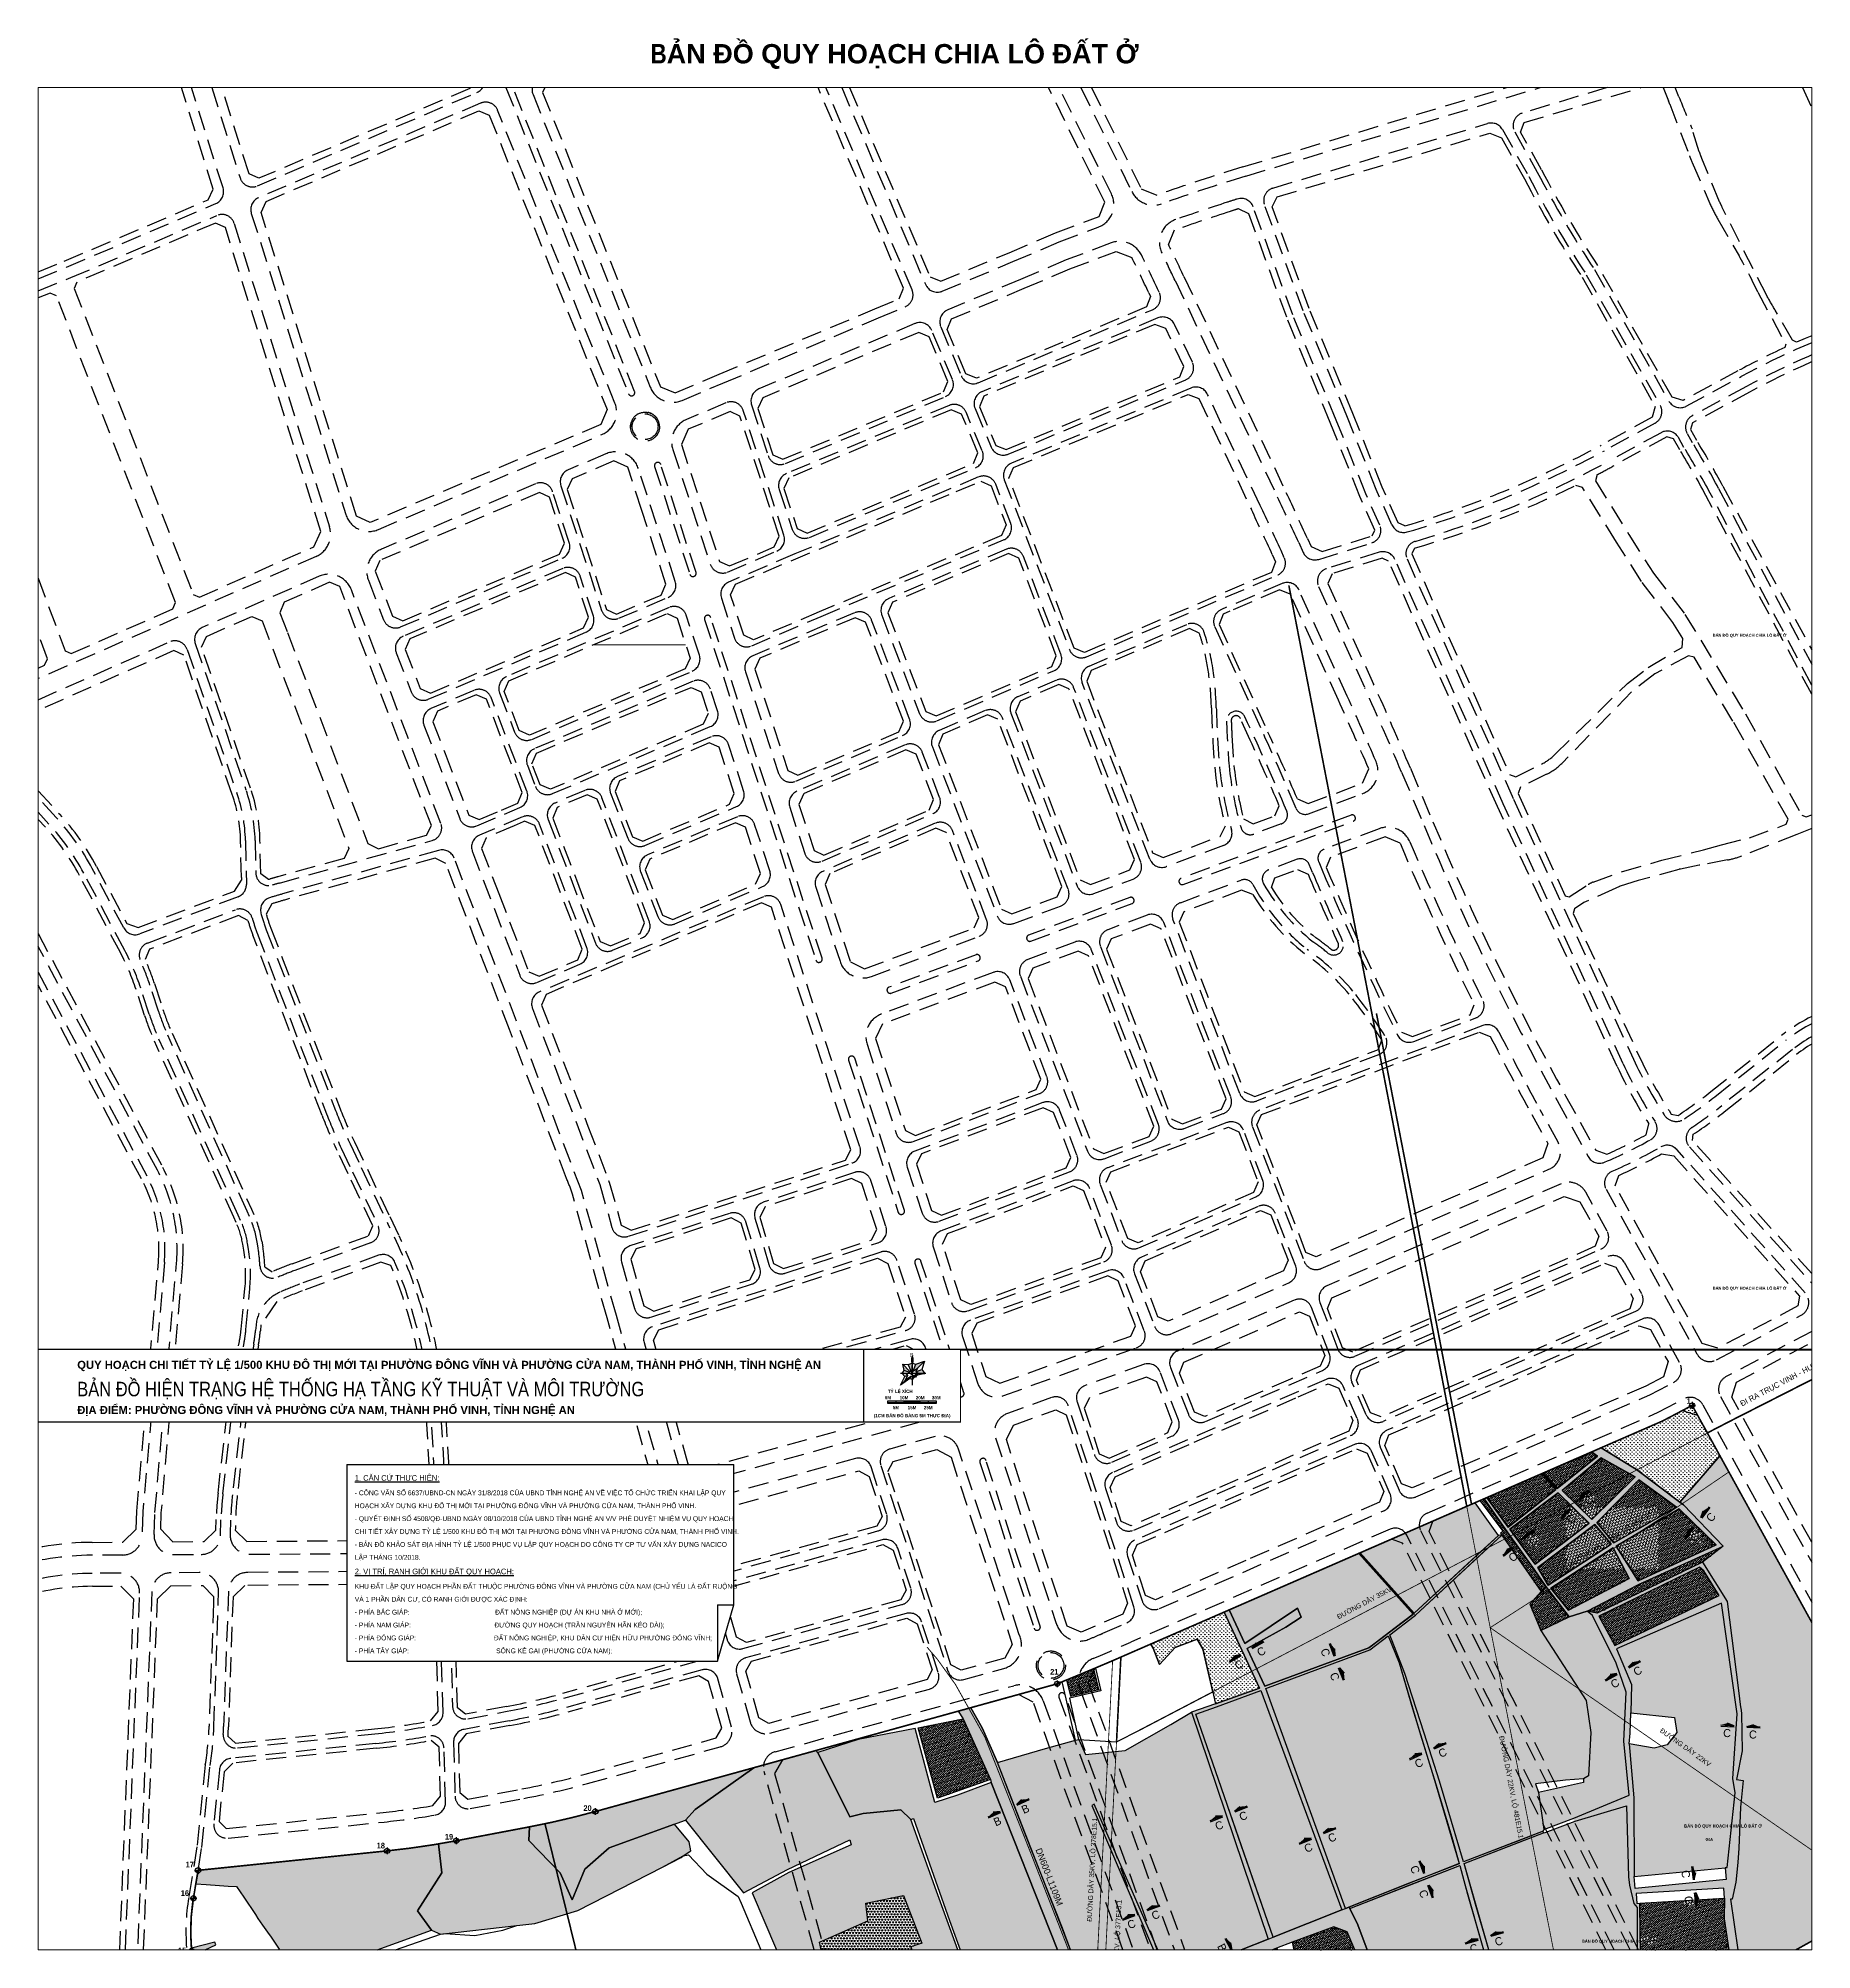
# Paper-space layout 'Layout1' of a CAD drawing. Header units: metres. Extents: x -1330 to -230, y 1447 to 2633.
# The model-space entities are those that its viewports show. They can reach past a viewport. Long polylines and large blocks are cut down to what shows.
import ezdxf
from ezdxf.enums import TextEntityAlignment as Align

# ---------------------------------------------------------------- set-up
doc = ezdxf.new("R2010")
doc.units = ezdxf.units.M
doc.linetypes.add('HIDDEN', pattern=[0.375, 0.25, -0.125])
doc.layers.get('DEFPOINTS').update_dxf_attribs({"linetype": 'CONTINUOUS'})
for name, color, linetype in [('CX', 96, 'CONTINUOUS'), ('dat hoang', 3, 'CONTINUOUS'), ('ddc', 32, 'CONTINUOUS'), ('dHoamau', 3, 'CONTINUOUS'), ('DienHT', 1, 'CONTINUOUS'), ('dlua', 82, 'CONTINUOUS'), ('dmuong ao bun', 150, 'CONTINUOUS'), ('dmuong xay', 150, 'CONTINUOUS'), ('dtrailon', 32, 'CONTINUOUS'), ('ghi_chu', 7, 'CONTINUOUS'), ('hacth', 7, 'CONTINUOUS'), ('hacth sdd', 8, 'CONTINUOUS'), ('Hien trang giao thong', 32, 'CONTINUOUS'), ('Khung ban ve', 7, 'CONTINUOUS'), ('KTEN', 7, 'CONTINUOUS'), ('LogDg phu', 7, 'CONTINUOUS'), ('MC', 7, 'CONTINUOUS'), ('nuoc ht (hung)', 7, 'CONTINUOUS'), ('QH', 7, 'CONTINUOUS'), ('RANHGIOI', 2, 'HIDDEN'), ('ViaHeSphu', 32, 'CONTINUOUS')]:
    doc.layers.add(name, color=color, linetype=linetype)
doc.styles.add('ARIALB', font='VHARIALB.ttf', dxfattribs={"width": 0.75})
doc.styles.add('avantH', font='VHAVAN.ttf', dxfattribs={"height": 10})
doc.styles.add('CHUIN', font='VHARIAL.ttf')
doc.styles.add('HUNG1', font='VHHELS.ttf')
doc.styles.get("Standard").update_dxf_attribs({"font": 'VHARIALN.ttf'})
doc.styles.add('TD2', font='VHBODO.ttf')
doc.styles.add('text', font='VHARIALN.ttf')
doc.styles.add('VnBlackH', font='VHBLACK.ttf')
doc.linetypes.add('CAP NUOC ----CN----CN----CN----', pattern='A,4,-2,["CN",Standard,S=1.5,R=0,X=-1.5,Y=-0.75],-1.5', length=7.5)
doc.linetypes.add('DIEN10KV', pattern='A,12.7,-5.08,["10KV",Standard,S=2.54,R=0,X=-2.54,Y=-1.27],-9.08', length=26.86)
doc.linetypes.add('DIEN22KV', pattern='A,12.7,-5.08,["22KV",Standard,S=2.54,R=0,X=-2.54,Y=-1.27],-9.08', length=26.86)
doc.linetypes.add('DIEN35KV', pattern='A,12.7,-5.08,["35KV",Standard,S=2.54,R=0,X=-2.54,Y=-1.27],-9.08', length=26.86)
doc.dimstyles.new('DN200', dxfattribs={"dimtxt": 10, "dimasz": 2, "dimexe": 0.18, "dimexo": 0.0625, "dimgap": 0.09, "dimtad": 0, "dimdec": 0, "dimzin": 0, "dimdsep": 46, "dimtxsty": 'HUNG1', "dimcen": 0.009, "dimse1": 1, "dimse2": 1, "dimsd1": 1, "dimsd2": 1, "dimaunit": 1, "dimadec": 3, "dimazin": 0, "dimtfac": 1, "dimtdec": 0, "dimtofl": 0, "dimtmove": 2, "dimatfit": 3, "dimfxl": 1, "dimtolj": 1, "dimtzin": 0, "dimarcsym": 1})
pattern_1 = [(90, (568582.8297, 2066075.4192), (-1.1674325, 1.1674325), [0.3095625, -2.0253025]), (45, (568582.8297, 2066075.4192), (-1.1674333, 1.1674333), [0.3095625, -1.3414375]), (135, (568582.8297, 2066075.4192), (-1.1674333, -1.1674333), [0.3095625, -1.3414375])]

# ---------------------------------------------------------------- blocks, each defined once
blk = doc.blocks.new('text tieu de')
at = {"color": 5}
blk.add_wipeout([(0, 0), (572.8, 0), (572.8, -45), (0, -45)], dxfattribs=at).dxf.layer = 'KTEN'
at = {"layer": 'KTEN', "linetype": 'Continuous'}
h = blk.add_hatch(color=10, dxfattribs=at)
h.paths.add_polyline_path([(538.3, -19.4), (535.7, -22), (541.5, -17.9), (542, -16.8)])
h.paths.add_polyline_path([(539.3, -14.9), (536.7, -14.9), (538.3, -16.8), (540.1, -16)])
h.paths.add_polyline_path([(537, -9.1), (537.9, -12.9), (541.1, -14.2), (541.3, -13.5)])
h.paths.add_polyline_path([(542.8, -8.4), (540.4, -9.2), (542.2, -13.4), (542.8, -12.7)])
h.paths.add_polyline_path([(550.4, -7.3), (545.2, -9.1), (543.4, -13.4), (546.1, -11.6)])
h.paths.add_polyline_path([(548.8, -12.4), (545.2, -13.9), (547.1, -14.9), (550.7, -14.9)])
h.paths.add_polyline_path([(544.2, -16.3), (544.9, -17.1), (545.6, -16.1), (544.7, -15.7)])
h.paths.add_polyline_path([(543.4, -16.4), (542.8, -17.1), (542.8, -18.6), (543.8, -17.4)])
for points in [[(527.8, -32.9), (527.8, -33.5), (537.8, -33.5), (537.8, -32.9)], [(547.8, -32.9), (547.8, -31.9), (537.8, -31.9), (537.8, -32.9)], [(547.8, -32.9), (547.8, -33.5), (557.8, -33.5), (557.8, -32.9)]]:
    blk.add_hatch(color=8, dxfattribs=at).paths.add_polyline_path(points)
at = {"layer": 'KTEN', "color": 4}
for p, q in [((541.3, -13.5), (537, -9.1)), ((542.2, -13.4), (540.4, -9.2)), ((542.8, -14.3), (542.8, -10)), ((543.4, -13.4), (545.2, -9.1)), ((546.1, -11.6), (550.4, -7.3)), ((538.3, -19.4), (535.7, -22)), ((539.5, -14.9), (536.7, -14.9)), ((541.1, -14.2), (537.9, -12.9)), ((540.1, -16), (538.3, -16.8)), ((542, -16.8), (541.5, -17.9)), ((543.4, -15.5), (542.1, -14.3)), ((542.1, -15.5), (543.4, -14.3)), ((542.8, -18.8), (542.8, -20.2)), ((543.4, -16.4), (543.8, -17.4)), ((544.2, -16.3), (544.9, -17.1)), ((544.7, -15.7), (545.6, -16.1)), ((545.2, -13.9), (548.8, -12.4)), ((547.1, -14.9), (550.8, -14.9))]:
    blk.add_line(p, q, dxfattribs=at)
at = {"layer": 'KTEN', "color": 7, "linetype": 'Continuous'}
for p, q in [((542.4, -5), (542.4, -8.1)), ((542.5, -5), (542.5, -8.1)), ((542.6, -5), (542.6, -8.1)), ((542.7, -5), (542.7, -8.1)), ((542.8, -3.8), (542.8, -22)), ((542.9, -5), (542.9, -8.1)), ((543, -5), (543, -8.1)), ((543.1, -5), (543.1, -8.1)), ((543.2, -5), (543.2, -8.1)), ((551.3, -14.9), (535.7, -14.9)), ((532.8, -31.9), (532.8, -33.5)), ((542.8, -31.9), (542.8, -33.5)), ((552.8, -31.9), (552.8, -33.5))]:
    blk.add_line(p, q, dxfattribs=at)
at = {"layer": 'KTEN', "const_width": 0.75, "flags": 128}
blk.add_lwpolyline([(0, 0), (572.8, 0), (572.8, -45), (0, -45)], close=True, dxfattribs=at)
blk.add_lwpolyline([(512.8, -45), (512.8, 0)], dxfattribs=at)
at = {"layer": 'KTEN', "color": 7, "linetype": 'Continuous'}
for points in [[(542.8, -18.6), (541.5, -17.9), (535.7, -22), (538.3, -16.8), (536.7, -14.9), (537.9, -12.9), (537, -9.1), (540.4, -9.2), (542.8, -8.4), (545.2, -9.1), (550.4, -7.3), (548.8, -12.4), (550.7, -14.9), (545.6, -16.1), (544.9, -17.1), (543.8, -17.4)], [(557.8, -31.9), (557.8, -33.5), (527.8, -33.5), (527.8, -31.9)]]:
    blk.add_lwpolyline(points, close=True, dxfattribs=at)
at = {"layer": 'KTEN', "color": 4}
blk.add_lwpolyline([(542.8, -12.7), (543.4, -13.4), (546.1, -11.6), (545.2, -13.9), (547.1, -14.9), (544.7, -15.7), (544.2, -16.3), (543.4, -16.4), (542.8, -17.1), (542, -16.8), (538.3, -19.4), (540.1, -16), (539.3, -14.9), (541.1, -14.2), (541.3, -13.5), (542.2, -13.4)], close=True, dxfattribs=at)
at = {"layer": 'KTEN', "color": 7, "linetype": 'Continuous'}
for points in [[(527.8, -32.9), (557.8, -32.9)], [(537.8, -33.5), (537.8, -31.9)], [(547.8, -33.5), (547.8, -31.9)]]:
    blk.add_lwpolyline(points, dxfattribs=at)
at = {"layer": 'KTEN', "linetype": 'Continuous', "ltscale": 15, "style": 'ARIALB'}
for s, p in [('quy ho¹ch chi tiÕt tû lÖ 1/500 khu ®« thÞ míi t¹i ph\xadêng ®«ng vÜnh vµ ph\xadêng cöa nam, thµnh phè vinh, tØnh nghÖ an', (25, -12)), ('®Þa ®iÓm: ph\xadêng ®«ng vÜnh vµ ph\xadêng cöa nam, thµnh phè vinh, tØnh nghÖ an', (25, -40))]:
    blk.add_text(s, height=5, rotation=360, dxfattribs=at).set_placement(p)
at = {"layer": 'KTEN', "linetype": 'Continuous', "style": 'TD2'}
blk.add_text('b', height=2.5, dxfattribs=at).set_placement((541.4, -4.6))
at = {"layer": 'KTEN', "style": 'ARIALB'}
for s, p in [('0m', (527.8, -30.9)), ('5m', (532.8, -37)), ('10m', (537.8, -30.9)), ('15m', (542.8, -37)), ('20m', (547.8, -30.9)), ('25m', (552.8, -37)), ('30m', (557.8, -30.9)), ('(1cm b¶n ®å b»ng 5m thùc ®Þa)', (542.8, -42))]:
    blk.add_text(s, height=2, rotation=360, dxfattribs=at).set_placement(p, align=Align.CENTER)
blk.add_text('tû lÖ xÝch', height=2, rotation=360, dxfattribs=at).set_placement((527.8, -26.9))
at = {"layer": 'KTEN', "color": 5, "style": 'VnBlackH'}
blk.add_attdef('BD', (25, -29), '', height=9, dxfattribs=at)
blk = doc.blocks.new('b')
at = {"layer": 'MC', "linetype": 'Continuous', "extrusion": (3.39823e-17, -4.39919e-09, 1)}
blk.add_hatch(color=6, dxfattribs=at).paths.add_polyline_path([(-356, 264), (-193, 209), (-519, 209)])
at = {"layer": 'MC', "linetype": 'Continuous', "extrusion": (-3.39823e-17, -4.39919e-09, 1)}
blk.add_hatch(color=6, dxfattribs=at).paths.add_polyline_path([(402, 264), (239, 209), (565, 209)])
at = {"layer": 'MC', "color": 6, "linetype": 'Continuous'}
for p, q in [((-519, 209, 0), (-193, 209, 0)), ((-519, 182, 0), (-193, 182, 0)), ((-193, 209, 0), (-356, 264, 0)), ((239, 209, 0), (402, 264, 0)), ((565, 209, 0), (239, 209, 0)), ((565, 182, 0), (239, 182, 0))]:
    blk.add_line(p, q, dxfattribs=at)
at = {"layer": 'MC', "style": 'VnBlackH'}
for rotation, p in [(0, (-354, -79)), (360, (393, -79))]:
    blk.add_text('b', height=197, rotation=rotation, dxfattribs=at).set_placement(p, align=Align.CENTER)
blk = doc.blocks.new('d')
at = {"layer": 'MC', "linetype": 'Continuous', "extrusion": (3.39823e-17, -4.39919e-09, 1)}
blk.add_hatch(color=6, dxfattribs=at).paths.add_polyline_path([(-295, 247), (-132, 193), (-458, 193)])
at = {"layer": 'MC', "linetype": 'Continuous', "extrusion": (-3.39823e-17, -4.39919e-09, 1)}
blk.add_hatch(color=6, dxfattribs=at).paths.add_polyline_path([(346, 247), (183, 193), (509, 193)])
at = {"layer": 'MC', "color": 6, "linetype": 'Continuous'}
for p, q in [((-458, 193, 0), (-132, 193, 0)), ((-458, 166, 0), (-132, 166, 0)), ((-132, 193, 0), (-295, 247, 0)), ((183, 193, 0), (346, 247, 0)), ((509, 193, 0), (183, 193, 0)), ((509, 166, 0), (183, 166, 0))]:
    blk.add_line(p, q, dxfattribs=at)
at = {"layer": 'MC', "style": 'VnBlackH'}
for rotation, p in [(0, (-293, -95)), (360, (339, -95))]:
    blk.add_text('c', height=197, rotation=rotation, dxfattribs=at).set_placement(p, align=Align.CENTER)
blk = doc.blocks.new('*D30')
at = {"layer": 'DEFPOINTS', "color": 0, "linetype": 'ByBlock'}
for p in [(568461, 2066679.4), (568444.4, 2066673.1), (568726, 2065942.3)]:
    blk.add_point(p, dxfattribs=at)
at = {"layer": 'nuoc ht (hung)', "color": 0, "linetype": 'ByBlock', "insert": (568601.8, 2066314), "char_height": 4, "attachment_point": 5, "rotation": 291.071, "style": 'HUNG1'}
blk.add_mtext('\\A1;Dn600-L1109M', dxfattribs=at)
blk = doc.blocks.new('moc')
at = {"layer": 'QH', "linetype": 'Continuous'}
h = blk.add_hatch(color=7, dxfattribs=at)
h.paths.add_polyline_path([(0, 0), (0.53, 0, 0.414214), (0, 0.53)])
h.paths.add_polyline_path([(-0.53, 0, 0.414214), (0, -0.53), (0, 0)])
for p, q in [((0, 0.71), (0, -0.71)), ((-0.71, 0), (0.71, 0))]:
    blk.add_line(p, q, dxfattribs=at)
blk.add_circle((0, 0), 0.529, dxfattribs=at)
blk = doc.blocks.new('ghi_Eu1')
at = {"color": 32}
blk.add_wipeout([(279.7, 4.6), (519.7, 4.6), (519.7, -82.4), (509.7, -117.4), (279.7, -117.4)], dxfattribs=at).dxf.layer = 'ghi_chu'
at = {"layer": 'ghi_chu'}
for p, q in [((279.7, 4.6), (279.7, -117.4)), ((279.7, 4.6), (519.7, 4.6)), ((509.7, -82.4), (519.7, -82.4)), ((509.7, -82.4), (509.7, -117.4))]:
    blk.add_line(p, q, dxfattribs=at)
blk.add_lwpolyline([(279.7, -117.4), (509.7, -117.4), (519.7, -82.4), (519.7, 4.6)], dxfattribs=at)
at = {"layer": 'ghi_chu', "lineweight": -2, "style": 'avantH'}
for s, height, p in [('%%U1. c¨n cø thùc hiÖn:', 3.5, (284.7, -5.4)), ('- c«ng v¨n sè 6637/UBND-CN ngµy 31/8/2018 cña ubnd tØnh nghÖ an vÒ viÖc tæ chøc triÓn khai lËp quy', 3, (284.7, -14.4)), ('ho¹ch x©y dùng khu ®« thÞ míi t¹i ph\xadêng ®«ng vÜnh vµ ph\xadêng cöa nam, thµnh phè vinh.', 3, (284.7, -22.4)), ('- quyÕt ®Þnh sè 4508/q®-ubnd ngµy 08/10/2018 cña ubnd tØnh nghÖ an v/v phª duyÖt nhiÖm vô quy ho¹ch', 3, (284.7, -30.4)), ('chi tiÕt x©y dùng tû lÖ 1/500 khu ®« thÞ míi t¹i ph\xadêng ®«ng vÜnh vµ ph\xadêng cöa nam, thµnh phè vinh.', 3, (284.7, -38.4)), ('- b¶n ®å kh¶o s¸t ®Þa h×nh tû lÖ 1/500 phôc vô lËp quy ho¹ch do C¤NG TY cp t\xad vÊn x©y dùng nacico', 3, (284.7, -46.4)), ('%%U2. vÞ trÝ, ranh giíi khu ®Êt quy ho¹ch:', 3.5, (284.7, -63.4)), ('lËp th¸ng 10/2018.', 3, (284.7, -54.4)), ('lËp th¸ng 10/2018.', 3, (284.7, -54.4)), ('khu ®Êt lËp quy ho¹ch phÇn ®Êt thuéc ph\xadêng ®«ng vÜnh vµ ph\xadêng cöa nam (chñ yÕu lµ ®Êt ruéng', 3, (284.7, -72.4)), ('vµ 1 phÇn d©n c\xad, cã ranh giíi ®\xadîc x¸c ®Þnh:', 3, (284.7, -80.4)), ('- phÝa b¾c gi¸p:                                              ®Êt n«ng nghiÖp (dù ¸n khu nhµ ë míi);', 3, (284.7, -88.4)), ('- phÝa nam gi¸p:                                             ®\xadêng quy ho¹ch (trÇn nguyªn h·n kÐo dµi);', 3, (284.7, -96.4)), ('- phÝa ®«ng gi¸p:                                          ®Êt n«ng nghiÖp, khu d©n c\xad hiÖn h÷u ph\xadêng ®«ng vÜnh;', 3, (284.7, -104.4)), ('- phÝa t©y gi¸p:                                               s«ng kÎ gai (ph\xadêng cöa nam);', 3, (284.7, -112.4))]:
    blk.add_text(s, height=height, dxfattribs=at).set_placement(p)

msp = doc.modelspace()

# ---------------------------------------------------------------- hatches: boundary and pattern name
at = {"layer": 'hacth'}
h = msp.add_hatch(dxfattribs=at)
h.set_pattern_fill('GRASS', color=82, scale=0.065, style=0)
h.set_pattern_definition(pattern_1)
h.paths.add_polyline_path([(569017.795, 2066575.202), (569000.559, 2066606.466), (568982.152, 2066596.774), (568944.204, 2066580.233), (568966.107, 2066566.65), (568992.834, 2066546.519)])
h = msp.add_hatch(dxfattribs=at)
h.set_pattern_fill('ANSI36', color=130, scale=0.3, style=0)
h.paths.add_polyline_path([(568941.872, 2066575.01), (568938.082, 2066577.564), (568908.445, 2066564.646), (568916.793, 2066555.011)])
h = msp.add_hatch(dxfattribs=at)
h.set_pattern_fill('ANSI36', color=130, scale=0.3, style=0)
h.paths.add_polyline_path([(568965.131, 2066562.18), (568944.155, 2066573.992), (568919.95, 2066553.591), (568938.349, 2066535.686)])
h = msp.add_hatch(dxfattribs=at)
h.set_pattern_fill('SQUARE', color=60, scale=0.2, style=0)
edge = h.paths.add_edge_path()
edge.add_line((569132.774, 2066366.646), (569017.795, 2066575.202))
edge.add_line((569017.795, 2066575.202), (568992.834, 2066546.519))
edge.add_line((568992.834, 2066546.519), (568995.23, 2066544.714))
edge.add_line((568995.23, 2066544.714), (569019.685, 2066519.114))
edge.add_line((569019.685, 2066519.114), (569006.97, 2066509.243))
edge.add_line((569006.97, 2066509.243), (569022.271, 2066484.884))
edge.add_line((569022.271, 2066484.884), (569029.252, 2066429.535))
edge.add_line((569029.252, 2066429.535), (569030.542, 2066419.305))
edge.add_line((569030.542, 2066419.305), (569030.786, 2066418.876))
edge.add_line((569030.786, 2066418.876), (569031.095, 2066415.426))
edge.add_line((569031.095, 2066415.426), (569031.674, 2066392.273))
edge.add_line((569031.674, 2066392.273), (569028.09, 2066374.517))
edge.add_line((569028.09, 2066374.517), (569032.228, 2066373.714))
edge.add_line((569032.228, 2066373.714), (569030.459, 2066357.225))
edge.add_line((569030.459, 2066357.225), (569029.41, 2066331.924))
edge.add_line((569029.41, 2066331.924), (569028.842, 2066323.035))
edge.add_line((569028.842, 2066323.035), (569027.616, 2066310.679))
edge.add_line((569027.616, 2066310.679), (569025.442, 2066300.214))
edge.add_line((569025.442, 2066300.214), (569024.42, 2066300.214))
edge.add_line((569024.42, 2066300.214), (569030.036, 2066260.695))
edge.add_line((569030.036, 2066260.695), (569029.632, 2066260.199))
edge.add_line((569029.632, 2066260.199), (569030.573, 2066249.584))
edge.add_line((569030.573, 2066249.584), (569157.481, 2066320.398))
edge.add_arc((567391.818, 2065406.845), 1988, 27.357022, 28.868258)
h = msp.add_hatch(dxfattribs=at)
h.set_pattern_fill('ANSI36', color=130, scale=0.3, style=0)
h.paths.add_polyline_path([(568916.032, 2066554.363), (568907.485, 2066564.227), (568873.25, 2066549.305), (568886.531, 2066530.934)])
h = msp.add_hatch(dxfattribs=at)
h.set_pattern_fill('ANSI36', color=130, scale=0.3, style=0)
h.paths.add_polyline_path([(568941.514, 2066533.892), (568951.943, 2066521.208), (568990.856, 2066543.298), (568967.406, 2066560.296)])
h = msp.add_hatch(dxfattribs=at)
h.set_pattern_fill('GRASS', color=82, scale=0.065, style=0)
h.set_pattern_definition(pattern_1)
h.paths.add_polyline_path([(568880.341, 2066525.841), (568865.952, 2066546.124), (568794.734, 2066515.081), (568828.182, 2066477.623), (568869.226, 2066515.636)])
h = msp.add_hatch(dxfattribs=at)
h.set_pattern_fill('ANSI36', color=130, scale=0.3, style=0)
h.paths.add_polyline_path([(568871.467, 2066548.528), (568868.953, 2066547.432), (568883.357, 2066528.349), (568881.76, 2066527.144), (568882.568, 2066525.985), (568906.979, 2066490.969), (568909.837, 2066494.079), (568902.638, 2066504.644), (568884.83, 2066529.583)])
h = msp.add_hatch(dxfattribs=at)
h.set_pattern_fill('ANSI36', color=130, scale=0.3, style=0)
h.paths.add_polyline_path([(568936.729, 2066533.376), (568917.482, 2066552.173), (568887.478, 2066529.688), (568903.265, 2066507.915)])
h = msp.add_hatch(dxfattribs=at)
h.set_pattern_fill('ANSI36', color=130, scale=0.3, style=0)
h.paths.add_polyline_path([(568950.412, 2066520.43), (568940.161, 2066532.656), (568904.793, 2066505.822), (568911.274, 2066495.05)])
h = msp.add_hatch(dxfattribs=at)
h.set_pattern_fill('ANSI36', color=130, scale=0.3, style=0)
h.paths.add_polyline_path([(569015.395, 2066519.908), (568992.446, 2066542.309), (568953.384, 2066519.249), (568967.137, 2066497.617)])
h = msp.add_hatch(dxfattribs=at)
h.set_pattern_fill('GRASS', color=82, scale=0.065, style=0)
h.set_pattern_definition(pattern_1)
h.paths.add_polyline_path([(568828.933, 2066476.41), (568870.175, 2066514.607), (568882.568, 2066525.985), (568906.979, 2066490.969), (568899.873, 2066483.236), (568906.613, 2066466.807), (568934.862, 2066423.416), (568937.79, 2066403.525), (568936.327, 2066376.758), (568933.214, 2066374.921), (568921.917, 2066374.023), (568903.354, 2066371.644), (568905.193, 2066366.332), (568908.579, 2066343.439), (568908.116, 2066342.293), (568892.951, 2066336.459), (568858.838, 2066323.378), (568843.867, 2066373.395), (568834.376, 2066403.167), (568822.248, 2066440.183), (568813.079, 2066464.223), (568828.142, 2066475.677)])
h = msp.add_hatch(dxfattribs=at)
h.set_pattern_fill('GRASS', color=82, scale=0.065, style=0)
h.set_pattern_definition(pattern_1)
h.paths.add_polyline_path([(568793.769, 2066514.66), (568713.495, 2066479.67), (568723.133, 2066458.81), (568755.872, 2066480.734), (568758.004, 2066475.137), (568748.511, 2066468.893), (568724.597, 2066455.642), (568735.414, 2066432.229), (568800.026, 2066456.055), (568827.24, 2066476.75), (568827.448, 2066476.943)])
h = msp.add_hatch(dxfattribs=at)
h.set_pattern_fill('ANSI36', color=130, scale=0.3, style=0)
h.paths.add_polyline_path([(568961.536, 2066499.008), (568951.617, 2066518.108), (568912.868, 2066493.084), (568923.92, 2066479.441)])
h = msp.add_hatch(dxfattribs=at)
h.set_pattern_fill('ANSI36', color=130, scale=0.3, style=0)
h.paths.add_polyline_path([(568941.713, 2066477.519), (568935.531, 2066478.849), (568967.759, 2066495.684), (569019.685, 2066519.114), (569006.97, 2066509.243)])
h = msp.add_hatch(dxfattribs=at)
h.set_pattern_fill('ANSI36', color=130, scale=0.3, style=0)
h.paths.add_polyline_path([(568942.668, 2066475.76), (568952.571, 2066457.519), (569017.248, 2066488.555), (569007.737, 2066503.795), (569005.138, 2066506.067), (568942.586, 2066475.72)])
h = msp.add_hatch(dxfattribs=at)
h.set_pattern_fill('ANSI36', color=130, scale=0.3, style=0)
h.paths.add_polyline_path([(568924.305, 2066475.324), (568909.837, 2066494.079), (568906.979, 2066490.969), (568899.873, 2066483.236), (568906.613, 2066466.807)])
h = msp.add_hatch(dxfattribs=at)
h.set_pattern_fill('GRASS', color=82, scale=0.065, style=0)
h.set_pattern_definition(pattern_1)
h.paths.add_polyline_path([(568710.297, 2066478.276), (568664.726, 2066458.413), (568666.249, 2066455.975), (568670.261, 2066445.781), (568679.899, 2066456.287), (568693.469, 2066461.544), (568697.031, 2066455.424), (568704.927, 2066421.273), (568732.308, 2066431.109)])
h = msp.add_hatch(dxfattribs=at)
h.set_pattern_fill('SQUARE', color=60, scale=0.2, style=0)
h.paths.add_polyline_path([(568959.558, 2066428.58), (568953.514, 2066446.508), (568938.733, 2066476.223), (568935.531, 2066478.849), (568924.305, 2066475.324), (568906.613, 2066466.807), (568934.862, 2066423.416), (568937.79, 2066403.525), (568936.327, 2066376.758), (568933.214, 2066374.921), (568933.214, 2066372.533), (568905.193, 2066366.332), (568908.579, 2066343.439), (568927.125, 2066350.506), (568961.579, 2066364.657), (568958.112, 2066398.206)])
h = msp.add_hatch(dxfattribs=at)
h.set_pattern_fill('ANSI36', color=130, scale=0.3, style=0)
h.paths.add_polyline_path([(569021.024, 2066319.691), (569022.202, 2066319.806), (569027.276, 2066366.098), (569025.702, 2066374.981), (569028.55, 2066415.198), (569018.716, 2066483.834), (568953.593, 2066455.39), (568962.935, 2066433.303), (568962.434, 2066415.757), (568989.664, 2066412.987), (568991.127, 2066403.501), (568985.032, 2066396.022), (568976.965, 2066393.821), (568961.411, 2066396.653), (568964.413, 2066362.991), (568964.512, 2066314.17)])
h = msp.add_hatch(dxfattribs=at)
h.set_pattern_fill('GRASS', color=82, scale=0.065, style=0)
h.set_pattern_definition(pattern_1)
h.paths.add_polyline_path([(568856.143, 2066322.273), (568856.058, 2066322.12), (568824.976, 2066310.039), (568785.528, 2066294.419), (568736.074, 2066430.801), (568800.707, 2066454.814), (568812.058, 2066463.447), (568818.746, 2066446.881), (568832.029, 2066402.124), (568841.569, 2066371.532), (568851.408, 2066338.617)])
h = msp.add_hatch(dxfattribs=at)
h.set_pattern_fill('ANSI36', color=130, scale=0.3, style=0)
edge = h.paths.add_edge_path()
edge.add_arc((567936.089, 2068090.676), 1787.468, 292.238997, 292.82457, ccw=False)
edge.add_line((568612.593, 2066436.172), (568615.077, 2066426.019))
edge.add_line((568615.077, 2066426.019), (568632.645, 2066430.179))
edge.add_line((568632.645, 2066430.179), (568629.467, 2066443.173))
h = msp.add_hatch(dxfattribs=at)
h.set_pattern_fill('GRASS', color=82, scale=0.065, style=0)
h.set_pattern_definition(pattern_1)
h.paths.add_polyline_path([(568692.629, 2066415.045), (568705.637, 2066419.559), (568732.986, 2066429.656), (568783.277, 2066293.528), (568740.73, 2066276.682)])
h = msp.add_hatch(dxfattribs=at)
h.set_pattern_fill('GRASS', color=82, scale=0.065, style=0)
h.set_pattern_definition(pattern_1)
h.paths.add_polyline_path([(568569.69, 2066384.923), (568599.437, 2066393.558), (568618.089, 2066398.815), (568620.064, 2066399.26), (568624.198, 2066389.991), (568648.948, 2066392.487), (568677.156, 2066408.466), (568690.105, 2066416.102), (568737.659, 2066275.467), (568695.956, 2066258.965), (568676.793, 2066251.382), (568629.739, 2066359.197), (568628.285, 2066358.228), (568674.367, 2066250.422), (568629.067, 2066232.497), (568628.439, 2066234.126), (568609.926, 2066282.147), (568587.485, 2066339.032)])
h = msp.add_hatch(dxfattribs=at)
h.set_pattern_fill('GRASS', color=82, scale=0.065, style=0)
h.set_pattern_definition(pattern_1)
h.paths.add_polyline_path([(568530.824, 2066360.165), (568518.634, 2066406.147), (568483.319, 2066399.212), (568458.311, 2066391.267), (568478.152, 2066351.241), (568486.433, 2066353.316), (568509.844, 2066355.601), (568515.982, 2066349.604), (568517.589, 2066350.172), (568539.911, 2066287.077), (568552.164, 2066253.698), (568534.535, 2066246.339), (568535.287, 2066240.278), (568517.844, 2066233.313), (568528.402, 2066194.176), (568572.11, 2066211.62), (568621.685, 2066231.406), (568565.856, 2066372.518), (568544.903, 2066364.661)])
h = msp.add_hatch(dxfattribs=at)
h.set_pattern_fill('ANSI36', color=130, scale=0.3, style=0)
h.paths.add_polyline_path([(568548.324, 2066412.149), (568565.404, 2066374.451), (568532.507, 2066362.871), (568520.591, 2066406.532)])
h = msp.add_hatch(dxfattribs=at)
h.set_pattern_fill('ANSI36', color=130, scale=0.3, style=0)
h.paths.add_polyline_path([(568515.982, 2066349.604), (568509.844, 2066355.601), (568486.433, 2066353.316), (568478.152, 2066351.241), (568458.311, 2066391.267), (568457.151, 2066392.421), (568418.626, 2066381.767), (568382.228, 2066355.815), (568376.287, 2066349.21), (568412.208, 2066304.088), (568439.409, 2066318.691), (568478.217, 2066336.933), (568479.024, 2066333.925), (568440.252, 2066316.684), (568417.635, 2066304.148), (568438.011, 2066256.306), (568461.251, 2066264.799), (568459.27, 2066273.614), (568489.305, 2066286.73), (568488.088, 2066297.685), (568511.343, 2066302.58), (568522.871, 2066272.977), (568515.909, 2066270.626), (568523.347, 2066251.528), (568508.532, 2066246.391), (568510.285, 2066241.708), (568482.402, 2066232.835), (568480.303, 2066232.248), (568488.245, 2066199.268), (568492.396, 2066200.227), (568496.417, 2066182.832), (568526.987, 2066194.342), (568516.087, 2066234.491), (568533.259, 2066241.58), (568532.792, 2066246.974), (568550.491, 2066254.158), (568531.915, 2066305.17)])
h = msp.add_hatch(dxfattribs=at)
h.set_pattern_fill('GRASS', color=82, scale=0.065, style=0)
h.set_pattern_definition(pattern_1)
edge = h.paths.add_edge_path()
edge.add_line((568376.287, 2066349.21), (568382.228, 2066355.815))
edge.add_line((568382.228, 2066355.815), (568418.626, 2066381.767))
edge.add_line((568418.626, 2066381.767), (568320.264, 2066354.564))
edge.add_arc((568183.791, 2066848.041), 512, 280.760413, 285.459024, ccw=False)
edge.add_line((568279.382, 2066345.044), (568278.949, 2066336.636))
edge.add_line((568278.949, 2066336.636), (568298.513, 2066316.443))
edge.add_line((568298.513, 2066316.443), (568305.998, 2066299.854))
edge.add_line((568305.998, 2066299.854), (568313.705, 2066318.813))
edge.add_line((568313.705, 2066318.813), (568328.809, 2066332.088))
edge.add_line((568328.809, 2066332.088), (568376.287, 2066349.21))
h = msp.add_hatch(dxfattribs=at)
h.set_pattern_fill('GRASS', color=82, scale=0.065, style=0)
h.set_pattern_definition(pattern_1)
h.paths.add_polyline_path([(568966.359, 2066294.992), (568964.386, 2066297.531), (568961.631, 2066308.876), (568961.024, 2066314.054), (568959.931, 2066358.118), (568927.933, 2066348.582), (568909.429, 2066341.577), (568908.37, 2066341.431), (568893.162, 2066335.462), (568859.155, 2066322.246), (568866.682, 2066295.727), (568880.308, 2066248.318), (568883.378, 2066258.915), (568889.621, 2066259.849), (568912.154, 2066254.272), (568919.187, 2066254.943), (568924.117, 2066252.185), (568933.207, 2066193.744), (568988.965, 2066226.141), (568966.629, 2066225.112)])
h = msp.add_hatch(dxfattribs=at)
h.set_pattern_fill('SQUARE', color=60, scale=0.2, style=0)
edge = h.paths.add_edge_path()
edge.add_line((568361.895, 2066319.995), (568374.805, 2066326.984))
edge.add_line((568374.805, 2066326.984), (568379.408, 2066330.23))
edge.add_line((568379.408, 2066330.23), (568378.441, 2066335.768))
edge.add_line((568378.441, 2066335.768), (568369.443, 2066346.742))
edge.add_line((568369.443, 2066346.742), (568328.809, 2066332.088))
edge.add_line((568328.809, 2066332.088), (568313.705, 2066318.813))
edge.add_line((568313.705, 2066318.813), (568305.998, 2066299.854))
edge.add_line((568305.998, 2066299.854), (568298.513, 2066316.443))
edge.add_line((568298.513, 2066316.443), (568278.949, 2066336.636))
edge.add_line((568278.949, 2066336.636), (568279.382, 2066345.044))
edge.add_line((568279.382, 2066345.044), (568234.037, 2066336.438))
edge.add_arc((568138.572, 2066839.459), 512, 279.479646, 280.745981, ccw=False)
edge.add_line((568222.897, 2066334.451), (568224.972, 2066316.449))
edge.add_line((568224.972, 2066316.449), (568209.973, 2066292.918))
edge.add_line((568209.973, 2066292.918), (568218.716, 2066281.038))
edge.add_line((568218.716, 2066281.038), (568224.265, 2066278.555))
edge.add_line((568224.265, 2066278.555), (568271.62, 2066283.949))
edge.add_line((568271.62, 2066283.949), (568282.663, 2066285.207))
edge.add_line((568282.663, 2066285.207), (568309.336, 2066293.103))
edge.add_line((568309.336, 2066293.103), (568361.895, 2066319.995))
h = msp.add_hatch(dxfattribs=at)
h.set_pattern_fill('ANSI36', color=130, scale=0.3, style=0)
edge = h.paths.add_edge_path()
edge.add_line((568209.973, 2066292.918), (568224.972, 2066316.449))
edge.add_line((568224.972, 2066316.449), (568222.897, 2066334.451))
edge.add_arc((568138.572, 2066839.459), 512, 275.883826, 279.479646, ccw=False)
edge.add_line((568191.058, 2066330.157), (568073.843, 2066318.077))
edge.add_line((568073.843, 2066318.077), (568072.464, 2066309.658))
edge.add_line((568072.464, 2066309.658), (568078.879, 2066309.23))
edge.add_line((568078.879, 2066309.23), (568087.197, 2066308.675))
edge.add_line((568087.197, 2066308.675), (568092.477, 2066308.322))
edge.add_line((568092.477, 2066308.322), (568097.678, 2066307.975))
edge.add_line((568097.678, 2066307.975), (568102.168, 2066301.396))
edge.add_line((568102.168, 2066301.396), (568109.52, 2066290.625))
edge.add_line((568109.52, 2066290.625), (568110.875, 2066288.138))
edge.add_line((568110.875, 2066288.138), (568113.756, 2066283.981))
edge.add_line((568113.756, 2066283.981), (568117.884, 2066278.37))
edge.add_line((568117.884, 2066278.37), (568118.712, 2066277.246))
edge.add_line((568118.712, 2066277.246), (568124.164, 2066269.17))
edge.add_line((568124.164, 2066269.17), (568127.051, 2066264.941))
edge.add_line((568127.051, 2066264.941), (568136.403, 2066251.239))
edge.add_line((568136.403, 2066251.239), (568218.716, 2066281.038))
edge.add_line((568218.716, 2066281.038), (568209.973, 2066292.918))
h = msp.add_hatch(dxfattribs=at)
h.set_pattern_fill('GRASS', color=82, scale=0.065, style=0)
h.set_pattern_definition(pattern_1)
h.paths.add_polyline_path([(568892.179, 2066206.206), (568877.425, 2066246.975), (568859.716, 2066308.592), (568856.427, 2066321.186), (568825.349, 2066309.109), (568788.294, 2066294.438), (568793.101, 2066284.254), (568806.264, 2066249.808), (568816.337, 2066225.778), (568824.181, 2066203.683), (568832.826, 2066177.652), (568840.501, 2066154.443), (568845.043, 2066142.519), (568907.469, 2066178.79)])
h = msp.add_hatch(dxfattribs=at)
h.set_pattern_fill('DASH', color=134, scale=0.1, style=0)
h.set_pattern_definition([(0, (571108.27903, 2069210.99368), (0.3175, 0.3175), [0.3175, -0.3175])])
h.paths.add_polyline_path([(568913.056, 2066175.286), (568912.513, 2066174.963), (568914.895, 2066170.818), (568936.604, 2066182.739), (569031.739, 2066235.352), (569058.815, 2066250.804), (569101.924, 2066275.875), (569127.593, 2066291.393), (569162.555, 2066310.532), (569160.298, 2066314.934), (569125.265, 2066295.582), (569099.528, 2066280.371), (569033.263, 2066242.051), (569005.833, 2066226.772), (568934.27, 2066186.91)])
h = msp.add_hatch(dxfattribs=at)
h.set_pattern_fill('TRIANG', color=60, scale=0.2, style=0)
h.set_pattern_definition([(60, (567524.8645, 2065858.0757), (-0.9524997, 1.6497782), [0.9525, -0.9525]), (120, (567524.8645, 2065858.0757), (-1.9049997, 2e-07), [0.9525, -0.9525]), (0, (567524.3883, 2065858.9006), (0.9525, 1.649778), [0.9525, -0.9525])])
h.paths.add_polyline_path([(568515.909, 2066270.626), (568522.871, 2066272.977), (568511.343, 2066302.58), (568488.088, 2066297.685), (568489.305, 2066286.73), (568459.27, 2066273.614), (568461.251, 2066264.799), (568466.312, 2066250.152), (568475.376, 2066241.782), (568478.207, 2066231.652), (568480.303, 2066232.248), (568482.402, 2066232.835), (568510.285, 2066241.708), (568508.532, 2066246.391), (568523.347, 2066251.528)])
h = msp.add_hatch(dxfattribs=at)
h.set_pattern_fill('ANSI36', color=130, scale=0.3, style=0)
h.paths.add_polyline_path([(569020.562, 2066300.818), (569020.346, 2066288.037), (569024.758, 2066259.017), (569002.815, 2066255.898), (569001.454, 2066232.121), (568969.184, 2066227.805), (568968.002, 2066295.154), (568968.002, 2066297.627)])
h = msp.add_hatch(dxfattribs=at)
h.set_pattern_fill('ANSI36', color=130, scale=0.3, style=0)
h.paths.add_polyline_path([(568752.432, 2066273.434), (568754.595, 2066264.747), (568760.918, 2066247.612), (568774.649, 2066241.933), (568785.829, 2066216.368), (568809.668, 2066226.188), (568786.522, 2066279.854), (568778.312, 2066283.091)])
h = msp.add_hatch(dxfattribs=at)
h.set_pattern_fill('ANSI36', color=130, scale=0.3, style=0)
edge = h.paths.add_edge_path()
edge.add_line((568192.338, 2065972.876), (568188.956, 2065985.079))
edge.add_line((568188.956, 2065985.079), (568189.732, 2066001.959))
edge.add_line((568189.732, 2066001.959), (568183.22, 2066025.47))
edge.add_line((568183.22, 2066025.47), (568190.512, 2066028.138))
edge.add_line((568190.512, 2066028.138), (568186.307, 2066039.633))
edge.add_line((568186.307, 2066039.633), (568167.784, 2066082.614))
edge.add_line((568167.784, 2066082.614), (568162.208, 2066094.435))
edge.add_line((568162.208, 2066094.435), (568151.321, 2066113.748))
edge.add_line((568151.321, 2066113.748), (568139.413, 2066132.337))
edge.add_line((568139.413, 2066132.337), (568129.542, 2066145.907))
edge.add_line((568129.542, 2066145.907), (568116.818, 2066163.673))
edge.add_line((568116.818, 2066163.673), (568105.967, 2066177.883))
edge.add_line((568105.967, 2066177.883), (568094.694, 2066197.2))
edge.add_line((568094.694, 2066197.2), (568085.369, 2066216.394))
edge.add_line((568085.369, 2066216.394), (568080.776, 2066230.585))
edge.add_line((568080.776, 2066230.585), (568076.422, 2066248.816))
edge.add_line((568076.422, 2066248.816), (568072.992, 2066259.324))
edge.add_line((568072.992, 2066259.324), (568069.75, 2066269.826))
edge.add_arc((568197.335, 2066280.133), 128, 184.618597, 200.008406)
edge.add_line((568077.06, 2066236.337), (568081.976, 2066222.838))
edge.add_arc((568202.25, 2066266.634), 128, 200.008406, 209.035456)
edge.add_line((568090.337, 2066204.509), (568103.308, 2066181.143))
edge.add_line((568103.308, 2066181.143), (568149.911, 2066112.204))
edge.add_arc((568024.813, 2066027.637), 151, 6.717261, 34.058979, ccw=False)
edge.add_line((568174.777, 2066045.3), (568189.564, 2065919.75))
edge.add_line((568189.564, 2065919.75), (568195.691, 2065881.778))
edge.add_line((568195.691, 2065881.778), (568196.672, 2065875.697))
edge.add_line((568196.672, 2065875.697), (568193.54, 2065904.166))
edge.add_line((568193.54, 2065904.166), (568191.831, 2065936.715))
edge.add_line((568191.831, 2065936.715), (568190.66, 2065947.447))
edge.add_line((568190.66, 2065947.447), (568192.097, 2065954.9))
edge.add_line((568192.097, 2065954.9), (568193.701, 2065963.224))
edge.add_line((568193.701, 2065963.224), (568192.338, 2065972.876))
h = msp.add_hatch(dxfattribs=at)
h.set_pattern_fill('GRASS', color=82, scale=0.065, style=0)
h.set_pattern_definition(pattern_1)
h.paths.add_polyline_path([(568703.237, 2066223.917), (568719.001, 2066231.026), (568731.725, 2066245.762), (568747.789, 2066262.394), (568750.504, 2066263.075), (568756.827, 2066245.94), (568760.918, 2066247.612), (568774.649, 2066241.933), (568785.829, 2066216.368), (568786.874, 2066213.435), (568809.472, 2066143.817), (568815.121, 2066145.747), (568819.72, 2066130.62), (568749.16, 2066108.465), (568689.975, 2066089.882), (568688.118, 2066094.537), (568676.617, 2066124.08), (568665.656, 2066152.237), (568697.657, 2066164.386), (568721.604, 2066175.132), (568711.976, 2066200.744)])
h = msp.add_hatch(dxfattribs=at)
h.set_pattern_fill('ANSI36', color=130, scale=0.3, style=0)
h.paths.add_polyline_path([(568742.712, 2066269.856), (568747.789, 2066262.394), (568731.725, 2066245.762), (568719.001, 2066231.026), (568703.237, 2066223.917), (568692.492, 2066248.291)])
at = {"layer": 'Hien trang giao thong'}
h = msp.add_hatch(dxfattribs=at)
h.set_pattern_fill('ANSI36', color=256, scale=0.2, style=0)
h.paths.add_polyline_path([(569019.685, 2066519.114), (568995.23, 2066544.714), (568992.834, 2066546.519), (568966.107, 2066566.65), (568944.204, 2066580.233), (568938.082, 2066577.564), (568941.872, 2066575.01), (568916.793, 2066555.011), (568908.445, 2066564.646), (568907.485, 2066564.227), (568916.032, 2066554.363), (568886.531, 2066530.934), (568873.25, 2066549.305), (568871.467, 2066548.528), (568884.83, 2066529.583), (568902.638, 2066504.644), (568909.837, 2066494.079), (568924.305, 2066475.324), (568935.531, 2066478.849), (568967.759, 2066495.684)])
h.paths.add_polyline_path([(568938.349, 2066535.686), (568919.95, 2066553.591), (568944.155, 2066573.992), (568965.131, 2066562.18)], flags=16)
h.paths.add_polyline_path([(568951.943, 2066521.208), (568941.514, 2066533.892), (568967.406, 2066560.296), (568990.856, 2066543.298)], flags=16)
h.paths.add_polyline_path([(568903.265, 2066507.915), (568887.478, 2066529.688), (568917.482, 2066552.173), (568936.729, 2066533.376)], flags=16)
h.paths.add_polyline_path([(568911.274, 2066495.05), (568904.793, 2066505.822), (568940.161, 2066532.656), (568950.412, 2066520.43)], flags=16)
h.paths.add_polyline_path([(568961.536, 2066499.008), (568923.92, 2066479.441), (568912.868, 2066493.084), (568951.617, 2066518.108)], flags=16)
h.paths.add_polyline_path([(568953.384, 2066519.249), (568992.446, 2066542.309), (569015.395, 2066519.908), (568967.137, 2066497.617)], flags=16)
h = msp.add_hatch(dxfattribs=at)
h.set_pattern_fill('ANSI36', color=256, scale=0.2, style=0)
h.paths.add_polyline_path([(568882.568, 2066525.985), (568880.341, 2066525.841), (568828.182, 2066477.623), (568794.734, 2066515.081), (568793.769, 2066514.66), (568827.448, 2066476.943), (568816.335, 2066468.458), (568803.9, 2066459.001), (568800.026, 2066456.055), (568735.414, 2066432.229), (568724.597, 2066455.642), (568748.511, 2066468.893), (568758.004, 2066475.137), (568755.872, 2066480.734), (568723.133, 2066458.81), (568713.495, 2066479.67), (568710.297, 2066478.276), (568732.308, 2066431.109), (568704.927, 2066421.273), (568690.105, 2066416.102), (568737.659, 2066275.467), (568740.73, 2066276.682), (568719.219, 2066338.559), (568710.297, 2066364.221), (568692.629, 2066415.045), (568705.637, 2066419.559), (568732.986, 2066429.656), (568783.277, 2066293.528), (568785.528, 2066294.419), (568736.074, 2066430.801), (568800.707, 2066454.814), (568812.058, 2066463.447), (568818.746, 2066446.881), (568827.151, 2066418.561), (568830.377, 2066407.691), (568840.181, 2066375.984), (568856.143, 2066322.273), (568787.757, 2066295.302), (568788.294, 2066294.438), (568856.427, 2066321.186), (568861.206, 2066303.405), (568877.425, 2066246.975), (568884.802, 2066226.591), (568892.179, 2066206.206), (568909.671, 2066174.842), (568909.764, 2066173.482), (568913.042, 2066175.31), (568895.063, 2066207.549), (568880.308, 2066248.318), (568859.155, 2066322.246), (568908.37, 2066341.431), (568908.116, 2066342.293), (568858.838, 2066323.378), (568844.458, 2066371.422), (568843.867, 2066373.395), (568834.376, 2066403.167), (568822.248, 2066440.183), (568813.079, 2066464.223), (568828.142, 2066475.677), (568828.933, 2066476.41)])
h = msp.add_hatch(dxfattribs=at)
h.set_pattern_fill('ANSI36', color=256, scale=0.2, style=0)
h.paths.add_polyline_path([(569018.716, 2066483.834), (569028.55, 2066415.198), (569025.702, 2066374.981), (569027.276, 2066366.098), (569022.202, 2066319.806), (569021.024, 2066319.691), (568964.512, 2066314.17), (568964.413, 2066362.991), (568961.411, 2066396.653), (568962.073, 2066403.089), (568962.434, 2066415.757), (568962.935, 2066433.303), (568953.593, 2066455.39)], flags=16)
h.paths.add_polyline_path([(568952.571, 2066457.519), (568942.668, 2066475.76), (569005.138, 2066506.067), (569007.737, 2066503.795), (569017.248, 2066488.555)], flags=16)
h.paths.add_polyline_path([(568964.512, 2066314.17), (569021.024, 2066319.691), (569021.738, 2066312.382), (568965.226, 2066306.861)])
h.paths.add_polyline_path([(569020.183, 2066307.061), (569020.562, 2066300.818), (569020.346, 2066288.037), (569024.758, 2066259.017), (569029.632, 2066260.199), (569030.036, 2066260.695), (569024.42, 2066300.214), (569025.442, 2066300.214), (569027.616, 2066310.679), (569028.842, 2066323.035), (569029.41, 2066331.924), (569030.459, 2066357.225), (569032.228, 2066373.714), (569028.09, 2066374.517), (569031.674, 2066392.273), (569031.095, 2066415.426), (569030.786, 2066418.876), (569030.542, 2066419.305), (569022.271, 2066484.884), (569006.97, 2066509.243), (568941.713, 2066477.519), (568935.531, 2066478.849), (568938.733, 2066476.223), (568953.514, 2066446.508), (568959.558, 2066428.58), (568958.112, 2066398.206), (568961.579, 2066364.657), (568927.125, 2066350.506), (568926.477, 2066350.259), (568927.414, 2066348.386), (568927.933, 2066348.582), (568959.931, 2066358.118), (568961.024, 2066314.054), (568961.631, 2066308.876), (568964.386, 2066297.531), (568966.359, 2066294.992), (568966.454, 2066270.329), (568968.51, 2066266.219), (568968.002, 2066295.154), (568968.002, 2066297.627), (568966.257, 2066297.521), (568965.878, 2066303.764)])
h = msp.add_hatch(dxfattribs=at)
h.set_pattern_fill('AR-SAND', color=256, scale=0.02, style=0)
h.paths.add_polyline_path([(568553.076, 2066418.95), (568545.273, 2066416.792), (568548.324, 2066412.149), (568565.404, 2066374.451), (568565.856, 2066372.518), (568621.685, 2066231.406), (568623.098, 2066227.615), (568627.036, 2066223.745), (568654.641, 2066152.948), (568679.594, 2066089.291), (568681.38, 2066087.184), (568683.177, 2066082.382), (568684.579, 2066076.393), (568701.605, 2066032.115), (568704.168, 2066033.511), (568711.461, 2066035.984), (568695.302, 2066076.524), (568691.388, 2066084.829), (568688.808, 2066089.516), (568689.941, 2066089.968), (568665.656, 2066152.237), (568664.659, 2066155.195), (568656.545, 2066178.483), (568655.066, 2066182.153), (568636.484, 2066226.17), (568629.067, 2066232.497), (568592.14, 2066327.233), (568569.69, 2066384.923), (568560.283, 2066406.403)])
h = msp.add_hatch(dxfattribs=at)
h.set_pattern_fill('ANSI36', color=256, scale=0.2, style=0)
h.paths.add_polyline_path([(568676.793, 2066251.382), (568629.739, 2066359.197), (568628.285, 2066358.228), (568674.367, 2066250.422)])
h = msp.add_hatch(dxfattribs=at)
h.set_pattern_fill('ANSI37', color=256, scale=0.2, style=0)
h.paths.add_polyline_path([(569162.555, 2066310.532), (569127.593, 2066291.393), (569062.076, 2066252.7), (569035.547, 2066237.525), (569006.688, 2066221.498), (569001.183, 2066218.454), (568968.16, 2066200.191), (568914.895, 2066170.818), (568912.158, 2066169.315), (568848.092, 2066134.135), (568842.121, 2066132.316), (568691.388, 2066084.829), (568683.185, 2066082.244), (568595.124, 2066049.747), (568553.379, 2066034.342), (568517.361, 2066020.993), (568421.236, 2065985.325), (568369.188, 2065965.75), (568367.629, 2065964.188), (568368.921, 2065919.378), (568376.483, 2065921.916), (568376.306, 2065934.36), (568376.458, 2065950.517), (568378.423, 2065957.879), (568384.336, 2065963.715), (568463.169, 2065990.254), (568470.418, 2065997.643), (568506.092, 2066012.821), (568515.607, 2066016.869), (568548.913, 2066026.561), (568571.447, 2066032.917), (568573.579, 2066033.673), (568625.058, 2066052.814), (568627.254, 2066053.633), (568656.455, 2066064.193), (568677.456, 2066073.469), (568684.579, 2066076.393), (568695.302, 2066076.524), (568699.189, 2066079.653), (568715.623, 2066085.13), (568733.957, 2066090.572), (568735.792, 2066091.35), (568823.659, 2066118.448), (568823.992, 2066117.371), (568845.348, 2066123.853), (568853.854, 2066128.522), (568880.39, 2066142.975), (568906.92, 2066158.23), (568908.028, 2066156.068), (568953.822, 2066179.536), (568955.602, 2066180.448), (568991.405, 2066199.667), (568996.259, 2066207.4), (568999.007, 2066208.881), (568999.506, 2066207.906), (569001.694, 2066209.173), (569001.231, 2066210.08), (569003.395, 2066211.174), (569011.021, 2066211.17), (569033.883, 2066224.87), (569035.302, 2066229.362), (569041.899, 2066233.141), (569042.765, 2066233.704), (569130.287, 2066284.499), (569134.265, 2066286.753), (569154.192, 2066298.044), (569154.563, 2066297.347), (569160.948, 2066300.745), (569166.277, 2066303.273)])
h = msp.add_hatch(dxfattribs=at)
h.set_pattern_fill('AR-SAND', color=256, scale=0.02, style=0)
h.paths.add_polyline_path([(568629.067, 2066232.497), (568737.659, 2066275.467), (568740.73, 2066276.682), (568783.277, 2066293.528), (568785.528, 2066294.419), (568787.757, 2066295.302), (568788.294, 2066294.438), (568793.101, 2066284.254), (568806.264, 2066249.808), (568816.337, 2066225.778), (568824.181, 2066203.683), (568830.848, 2066183.608), (568840.501, 2066154.443), (568846.406, 2066138.944), (568848.092, 2066134.135), (568842.121, 2066132.316), (568840.434, 2066137.124), (568821.893, 2066190.252), (568810.744, 2066222.077), (568809.668, 2066226.188), (568800.33, 2066247.839), (568786.522, 2066279.854), (568778.312, 2066283.091), (568752.432, 2066273.434), (568742.712, 2066269.856), (568692.492, 2066248.291), (568688.628, 2066246.715), (568636.484, 2066226.17)])
h = msp.add_hatch(dxfattribs=at)
h.set_pattern_fill('AR-SAND', color=256, scale=0.02, style=0)
h.paths.add_polyline_path([(568085.272, 2066246.599), (568085.625, 2066247.815), (568083.079, 2066253.014), (568080.523, 2066260.303), (568080.042, 2066260.088), (568077.158, 2066266.739), (568077.063, 2066267.579), (568077.38, 2066268.28), (568078.198, 2066268.797), (568084.818, 2066271.796), (568084.288, 2066273.576), (568069.792, 2066269.837), (568076.422, 2066248.816), (568080.776, 2066230.585), (568085.369, 2066216.394), (568094.694, 2066197.2), (568105.967, 2066177.883), (568116.818, 2066163.673), (568123.18, 2066154.79), (568133.983, 2066139.802), (568139.413, 2066132.337), (568149.066, 2066117.268), (568151.321, 2066113.748), (568162.208, 2066094.435), (568174.781, 2066066.379), (568186.307, 2066039.633), (568190.512, 2066028.138), (568195.631, 2066029.827), (568196.253, 2066030.032), (568181.107, 2066078.11), (568173.609, 2066089.564), (568169.014, 2066098.463), (568162.231, 2066106.422), (568158.38, 2066114.243), (568154.765, 2066118.572), (568146.691, 2066131.888), (568144.367, 2066133.874), (568135.562, 2066147.355), (568121.599, 2066166.409), (568119.834, 2066170.28), (568111.513, 2066183.228), (568108.208, 2066189.499), (568107.418, 2066192.439), (568105.07, 2066196.034), (568103.707, 2066197.523), (568100.882, 2066202.546), (568098.971, 2066205.524), (568094.899, 2066213.22), (568091.892, 2066220.198)])
h = msp.add_hatch(dxfattribs=at)
h.set_pattern_fill('AR-SAND', color=256, scale=0.02, style=0)
h.paths.add_polyline_path([(568295.494, 2066249.681), (568303.595, 2066230.345), (568302.775, 2066228.345), (568291.456, 2066222.299), (568278.647, 2066215.459), (568258.005, 2066205.381), (568256.012, 2066206.822), (568250.263, 2066231.824), (568250.344, 2066232.217), (568250.471, 2066232.538), (568250.728, 2066232.937), (568250.912, 2066233.136), (568264.211, 2066236.163), (568272.632, 2066239.547), (568282.139, 2066243.368)], flags=16)
h.paths.add_polyline_path([(568105.07, 2066196.034), (568106.353, 2066196.03), (568111.859, 2066198.399), (568132.31, 2066207.071), (568138.634, 2066209.606), (568143.239, 2066211.452), (568143.732, 2066211.956), (568140.601, 2066224.86), (568143.427, 2066225.364), (568145.948, 2066213.091), (568146.972, 2066212.206), (568169.663, 2066218.918), (568175.569, 2066220.261), (568175.743, 2066219.62), (568181.95, 2066221.006), (568193.418, 2066223.794), (568198.325, 2066224.755), (568195.905, 2066239.675), (568197.66, 2066240.035), (568200.779, 2066224.827), (568214.072, 2066228.463), (568218.149, 2066229.579), (568229.543, 2066232.356), (568240.398, 2066235.002), (568246.598, 2066236.513), (568248.289, 2066236.757), (568248.562, 2066235.418), (568258.39, 2066237.421), (568263.264, 2066239.013), (568269.356, 2066241.499), (568283.823, 2066247.503), (568295.347, 2066253.843), (568307.791, 2066260.584), (568309.489, 2066262.099), (568311.52, 2066262.704), (568313.524, 2066263.389), (568314.428, 2066260.747), (568310.607, 2066259.051), (568305.769, 2066256.903), (568300.237, 2066253.743), (568298.835, 2066250.615), (568301.73, 2066241.632), (568304.701, 2066233.02), (568306.338, 2066229.099), (568318.777, 2066234.076), (568329.72, 2066238.455), (568332.062, 2066239.392), (568333.536, 2066241.615), (568330.015, 2066252.093), (568332.463, 2066252.952), (568336.18, 2066239.496), (568338.204, 2066236.787), (568341.976, 2066233.473), (568357.562, 2066238.097), (568359.625, 2066238.728), (568383.02, 2066245.349), (568383.116, 2066246.427), (568382.954, 2066247.819), (568378.091, 2066267.072), (568381.445, 2066268.845), (568381.728, 2066264.902), (568384.29, 2066257.353), (568386.954, 2066246.567), (568390.993, 2066246.649), (568395.555, 2066248.021), (568396.841, 2066249.405), (568401.161, 2066250.836), (568402.653, 2066246.333), (568399.996, 2066245.452), (568388.754, 2066242.945), (568387.658, 2066242.544), (568386.247, 2066241.737), (568385.751, 2066241.356), (568384.715, 2066240.327), (568384.282, 2066239.766), (568386.408, 2066226.891), (568387.404, 2066220.804), (568387.735, 2066209.237), (568388.371, 2066196.805), (568383.855, 2066197.628), (568384.589, 2066198.724), (568384.364, 2066213.188), (568383.492, 2066224.526), (568380.83, 2066238.749), (568380.753, 2066238.953), (568380.575, 2066239.231), (568380.273, 2066239.496), (568379.728, 2066239.69), (568379.3, 2066239.67), (568365.357, 2066236.295), (568364.692, 2066236.147), (568346.917, 2066229.975), (568346.457, 2066228.658), (568357.798, 2066196.662), (568352.651, 2066196.247), (568346.515, 2066220.455), (568341.655, 2066230.345), (568334.265, 2066236.885), (568328.405, 2066234.893), (568318.28, 2066231.452), (568307.828, 2066226.971), (568296.675, 2066222.055), (568290.068, 2066218.314), (568276.876, 2066210.845), (568261.885, 2066202.675), (568261.009, 2066201.835), (568264.317, 2066189.39), (568269.153, 2066171.614), (568266.718, 2066170.308), (568255.607, 2066197.846), (568247.392, 2066230.189), (568245.723, 2066231.653), (568241.852, 2066232.173), (568229.542, 2066229.878), (568212.756, 2066224.948), (568202.434, 2066221.917), (568208.595, 2066196.195), (568205.725, 2066193.695), (568199.685, 2066221.745), (568177.847, 2066216.303), (568159.793, 2066211.805), (568142.417, 2066207.361), (568123.338, 2066199.79), (568114.354, 2066196.185), (568107.418, 2066192.439)])

# ---------------------------------------------------------------- linework, layer by layer
at = {"layer": 'dat hoang', "color": 5}
for points in [[(568697.031, 2066455.424), (568693.469, 2066461.544), (568679.899, 2066456.287), (568670.261, 2066445.781), (568666.249, 2066455.975), (568664.726, 2066458.413), (568641.528, 2066448.301, -0.00013434), (568640.645, 2066447.922), (568640.642, 2066447.92, -0.00155769), (568630.393, 2066443.562), (568633.848, 2066429.471), (568614.336, 2066424.837), (568620.041, 2066399.251), (568643.484, 2066397.691), (568658.156, 2066405.218), (568703.189, 2066428.79)], [(568612.384, 2066424.402), (568609.81, 2066435.037, -0.00046365), (568606.738, 2066433.79), (568553.076, 2066418.95), (568560.283, 2066406.403), (568569.69, 2066384.923), (568599.437, 2066393.558), (568618.089, 2066398.815)]]:
    msp.add_lwpolyline(points, format="xyb", close=True, dxfattribs=at)
msp.add_lwpolyline([(568962.434, 2066415.757), (568989.664, 2066412.987), (568991.127, 2066403.501), (568985.032, 2066396.022), (568976.965, 2066393.821), (568961.411, 2066396.653), (568962.073, 2066403.089), (568962.434, 2066415.757)], close=True, dxfattribs=at)
at = {"layer": 'ddc'}
for points in [[(568882.568, 2066525.985), (568880.341, 2066525.841)], [(568713.495, 2066479.67), (568710.297, 2066478.276)], [(568704.927, 2066421.273), (568690.105, 2066416.102)], [(568146.181, 2066251.292), (568224.265, 2066278.555), (568227.187, 2066278.888), (568245.6, 2066277.632), (568262.924, 2066280.934), (568271.62, 2066283.949), (568282.663, 2066285.207), (568309.336, 2066293.103), (568361.895, 2066319.995), (568373.421, 2066326.008), (568374.805, 2066326.984), (568378.091, 2066327.759), (568389.386, 2066315.655), (568408.907, 2066301.763), (568410.778, 2066297.692), (568435.026, 2066239.622)], [(568466.312, 2066250.152), (568461.251, 2066264.799), (568459.27, 2066273.614), (568489.305, 2066286.73), (568488.088, 2066297.685), (568511.343, 2066302.58), (568522.871, 2066272.977), (568515.909, 2066270.626), (568523.347, 2066251.528)]]:
    msp.add_lwpolyline(points, dxfattribs=at)
msp.add_lwpolyline([(568080.042, 2066260.088), (568077.158, 2066266.739), (568077.063, 2066267.579), (568077.38, 2066268.28), (568078.013, 2066268.714), (568084.818, 2066271.796), (568084.288, 2066273.576), (568069.75, 2066269.826, -0.06079646), (568071.016, 2066300.813), (568072.464, 2066309.658), (568078.879, 2066309.23), (568087.197, 2066308.675), (568092.477, 2066308.322), (568097.678, 2066307.975), (568102.168, 2066301.396), (568109.52, 2066290.625), (568110.875, 2066288.138), (568113.756, 2066283.981), (568117.884, 2066278.37), (568118.712, 2066277.246), (568124.164, 2066269.17), (568127.051, 2066264.941), (568092.826, 2066250.792)], format="xyb", dxfattribs=at)
at = {"layer": 'dHoamau', "const_width": 0.2}
for points in [[(569132.774, 2066366.646), (569017.795, 2066575.202), (568992.834, 2066546.519), (568995.23, 2066544.714), (569019.685, 2066519.114), (569006.97, 2066509.243), (569022.271, 2066484.884), (569029.252, 2066429.535), (569030.542, 2066419.305), (569030.786, 2066418.876), (569031.095, 2066415.426), (569031.674, 2066392.273), (569028.09, 2066374.517), (569032.228, 2066373.714), (569030.459, 2066357.225), (569029.41, 2066331.924), (569028.842, 2066323.035), (569027.616, 2066310.679), (569025.442, 2066300.214), (569024.42, 2066300.214), (569030.036, 2066260.695), (569029.632, 2066260.199), (569030.573, 2066249.584), (569157.481, 2066320.398, 0.00659411)], [(568361.895, 2066319.995), (568374.805, 2066326.984), (568379.408, 2066330.23), (568378.441, 2066335.768), (568369.443, 2066346.742), (568328.809, 2066332.088), (568313.705, 2066318.813), (568305.998, 2066299.854), (568298.513, 2066316.443), (568278.949, 2066336.636), (568279.382, 2066345.044), (568234.037, 2066336.438, -0.00552548), (568222.897, 2066334.451), (568224.972, 2066316.449), (568209.973, 2066292.918), (568218.716, 2066281.038), (568224.265, 2066278.555), (568271.62, 2066283.949), (568282.663, 2066285.207), (568309.336, 2066293.103)]]:
    msp.add_lwpolyline(points, format="xyb", close=True, dxfattribs=at)
at = {"layer": 'dHoamau'}
for points in [[(569033.263, 2066242.051), (569099.528, 2066280.371)], [(569132.774, 2066366.646), (569017.795, 2066575.202), (568992.834, 2066546.519), (568995.23, 2066544.714), (569019.685, 2066519.114), (569006.97, 2066509.243), (569022.271, 2066484.884), (569029.252, 2066429.535), (569030.542, 2066419.305), (569030.786, 2066418.876), (569031.095, 2066415.426), (569031.674, 2066392.273), (569028.09, 2066374.517), (569032.228, 2066373.714), (569030.459, 2066357.225), (569029.41, 2066331.924), (569028.842, 2066323.035), (569027.616, 2066310.679), (569025.442, 2066300.214), (569024.42, 2066300.214), (569030.036, 2066260.695)]]:
    msp.add_lwpolyline(points, dxfattribs=at)
at = {"layer": 'dHoamau', "const_width": 0.2}
msp.add_lwpolyline([(568959.558, 2066428.58), (568953.514, 2066446.508), (568938.733, 2066476.223), (568935.531, 2066478.849), (568924.305, 2066475.324), (568906.613, 2066466.807), (568934.862, 2066423.416), (568937.79, 2066403.525), (568936.327, 2066376.758), (568933.214, 2066374.921), (568933.214, 2066372.533), (568905.193, 2066366.332), (568908.579, 2066343.439), (568927.125, 2066350.506), (568961.579, 2066364.657), (568958.112, 2066398.206), (568959.558, 2066428.58)], close=True, dxfattribs=at)
at = {"layer": 'dHoamau'}
msp.add_lwpolyline([(568959.558, 2066428.58), (568953.514, 2066446.508), (568938.733, 2066476.223), (568935.531, 2066478.849), (568924.305, 2066475.324), (568906.613, 2066466.807), (568934.862, 2066423.416), (568937.79, 2066403.525), (568936.327, 2066376.758), (568933.214, 2066374.921), (568933.214, 2066372.533), (568905.193, 2066366.332), (568908.579, 2066343.439), (568927.125, 2066350.506), (568961.579, 2066364.657), (568958.112, 2066398.206), (568959.558, 2066428.58)], close=True, dxfattribs=at)
msp.add_lwpolyline([(568361.895, 2066319.995), (568374.805, 2066326.984), (568379.408, 2066330.23), (568378.441, 2066335.768), (568369.443, 2066346.742), (568328.809, 2066332.088), (568313.705, 2066318.813), (568305.998, 2066299.854), (568298.513, 2066316.443), (568278.949, 2066336.636), (568279.382, 2066345.044), (568234.037, 2066336.438, -0.00552548), (568222.897, 2066334.451), (568224.972, 2066316.449), (568209.973, 2066292.918), (568218.716, 2066281.038), (568224.265, 2066278.555), (568271.62, 2066283.949), (568282.663, 2066285.207), (568309.336, 2066293.103)], format="xyb", close=True, dxfattribs=at)
at = {"layer": 'DienHT', "linetype": 'DIEN22KV', "const_width": 1}
msp.add_lwpolyline([(568750.417, 2067115.063), (568802.046, 2066848.869), (568860.754, 2066543.858), (568860.754, 2066543.858)], dxfattribs=at)
at = {"layer": 'DienHT', "linetype": 'DIEN10KV', "const_width": 1}
msp.add_lwpolyline([(568804.74, 2066849.589), (568828.525, 2066727.091), (568852.179, 2066604.267), (568863.722, 2066545.152)], dxfattribs=at)
at = {"layer": 'DienHT', "linetype": 'DIEN35KV', "const_width": 1}
for points in [[(569009.969, 2066589.398), (569026.602, 2066597.978), (569093.819, 2066632.132), (569109.207, 2066643.711)], [(568643.561, 2066398.428), (568646.23, 2066450.35)]]:
    msp.add_lwpolyline(points, dxfattribs=at)
at = {"layer": 'DienHT', "linetype": 'DIEN35KV', "ltscale": 0.8, "const_width": 0.5}
for points in [[(568643.484, 2066397.691), (569010.026, 2066589.313)], [(568641.114, 2066448.123), (568618.292, 2066004.999)], [(568643.561, 2066398.428), (568623.286, 2066004.742)]]:
    msp.add_lwpolyline(points, dxfattribs=at)
at = {"layer": 'DienHT', "linetype": 'DIEN22KV', "ltscale": 0.8, "const_width": 0.5}
for points in [[(568875.298, 2066468.624), (568981.825, 2066536.921), (569023.325, 2066565.172)], [(568860.734, 2066543.958), (568875.049, 2066469.894), (568900.342, 2066340.993), (568917.774, 2066252.222), (568932.26, 2066151.558)], [(568875.298, 2066468.624), (569152.868, 2066276.599)], [(568915.755, 2066263.659), (568937.547, 2066244.006), (569028.458, 2066207.179)]]:
    msp.add_lwpolyline(points, dxfattribs=at)
at = {"layer": 'DienHT', "linetype": 'DIEN35KV', "const_width": 1, "elevation": 0}
msp.add_lwpolyline([(568288.924, 2066347.414), (568329.373, 2066182.57), (568386.627, 2065948.307), (568392.658, 2065927.264)], dxfattribs=at)
at = {"layer": 'dlua', "const_width": 0.2}
for points in [[(569017.795, 2066575.202), (569000.559, 2066606.466), (568982.152, 2066596.774), (568944.204, 2066580.233), (568966.107, 2066566.65), (568992.834, 2066546.519)], [(568880.341, 2066525.841), (568865.952, 2066546.124), (568794.734, 2066515.081), (568828.182, 2066477.623), (568869.226, 2066515.636)], [(568828.933, 2066476.41), (568870.175, 2066514.607), (568882.568, 2066525.985), (568906.979, 2066490.969), (568899.873, 2066483.236), (568906.613, 2066466.807), (568934.862, 2066423.416), (568937.79, 2066403.525), (568936.327, 2066376.758), (568933.214, 2066374.921), (568921.917, 2066374.023), (568903.354, 2066371.644), (568905.193, 2066366.332), (568908.579, 2066343.439), (568908.116, 2066342.293), (568892.951, 2066336.459), (568858.838, 2066323.378), (568843.867, 2066373.395), (568834.376, 2066403.167), (568822.248, 2066440.183), (568813.079, 2066464.223), (568828.142, 2066475.677)], [(568793.769, 2066514.66), (568713.495, 2066479.67), (568723.133, 2066458.81), (568755.872, 2066480.734), (568758.004, 2066475.137), (568748.511, 2066468.893), (568724.597, 2066455.642), (568735.414, 2066432.229), (568800.026, 2066456.055), (568827.24, 2066476.75), (568827.448, 2066476.943)], [(568710.297, 2066478.276), (568664.726, 2066458.413), (568666.249, 2066455.975), (568670.261, 2066445.781), (568679.899, 2066456.287), (568693.469, 2066461.544), (568697.031, 2066455.424), (568704.927, 2066421.273), (568732.308, 2066431.109)], [(568856.143, 2066322.273), (568856.058, 2066322.12), (568824.976, 2066310.039), (568785.528, 2066294.419), (568736.074, 2066430.801), (568800.707, 2066454.814), (568812.058, 2066463.447), (568818.746, 2066446.881), (568832.029, 2066402.124), (568841.569, 2066371.532), (568851.408, 2066338.617), (568856.143, 2066322.273)], [(568692.629, 2066415.045), (568705.637, 2066419.559), (568732.986, 2066429.656), (568783.277, 2066293.528), (568740.73, 2066276.682), (568692.629, 2066415.045)], [(568569.69, 2066384.923), (568599.437, 2066393.558), (568618.089, 2066398.815), (568620.064, 2066399.26), (568624.198, 2066389.991), (568648.948, 2066392.487), (568677.156, 2066408.466), (568690.105, 2066416.102), (568737.659, 2066275.467), (568695.956, 2066258.965), (568676.793, 2066251.382), (568629.739, 2066359.197), (568628.285, 2066358.228), (568674.367, 2066250.422), (568629.067, 2066232.497), (568628.439, 2066234.126), (568609.926, 2066282.147), (568587.485, 2066339.032), (568569.69, 2066384.923)], [(568966.359, 2066294.992), (568964.386, 2066297.531), (568961.631, 2066308.876), (568961.024, 2066314.054), (568959.931, 2066358.118), (568927.933, 2066348.582), (568909.429, 2066341.577), (568908.37, 2066341.431), (568893.162, 2066335.462), (568859.155, 2066322.246), (568866.682, 2066295.727), (568880.308, 2066248.318), (568883.378, 2066258.915), (568889.621, 2066259.849), (568912.154, 2066254.272), (568919.187, 2066254.943), (568924.117, 2066252.185), (568933.207, 2066193.744), (568988.965, 2066226.141), (568966.629, 2066225.112)], [(568892.179, 2066206.206), (568877.425, 2066246.975), (568859.716, 2066308.592), (568856.427, 2066321.186), (568825.349, 2066309.109), (568788.294, 2066294.438), (568793.101, 2066284.254), (568806.264, 2066249.808), (568816.337, 2066225.778), (568824.181, 2066203.683), (568832.826, 2066177.652), (568840.501, 2066154.443), (568845.043, 2066142.519), (568907.469, 2066178.79)], [(568703.237, 2066223.917), (568719.001, 2066231.026), (568731.725, 2066245.762), (568747.789, 2066262.394), (568750.504, 2066263.075), (568756.827, 2066245.94), (568760.918, 2066247.612), (568774.649, 2066241.933), (568785.829, 2066216.368), (568786.874, 2066213.435), (568809.472, 2066143.817), (568815.121, 2066145.747), (568819.72, 2066130.62), (568749.16, 2066108.465), (568689.975, 2066089.882), (568688.118, 2066094.537), (568676.617, 2066124.08), (568665.656, 2066152.237), (568697.657, 2066164.386), (568721.604, 2066175.132), (568711.976, 2066200.744)]]:
    msp.add_lwpolyline(points, close=True, dxfattribs=at)
at = {"layer": 'dlua'}
for points in [[(569017.795, 2066575.202), (569000.559, 2066606.466), (568982.152, 2066596.774), (568944.204, 2066580.233), (568966.107, 2066566.65), (568992.834, 2066546.519)], [(568880.341, 2066525.841), (568865.952, 2066546.124), (568794.734, 2066515.081), (568828.182, 2066477.623), (568869.226, 2066515.636)], [(568828.933, 2066476.41), (568870.175, 2066514.607), (568882.568, 2066525.985), (568906.979, 2066490.969), (568899.873, 2066483.236), (568906.613, 2066466.807), (568934.862, 2066423.416), (568937.79, 2066403.525), (568936.327, 2066376.758), (568933.214, 2066374.921), (568921.917, 2066374.023), (568903.354, 2066371.644), (568905.193, 2066366.332), (568908.579, 2066343.439), (568908.116, 2066342.293), (568892.951, 2066336.459), (568858.838, 2066323.378), (568843.867, 2066373.395), (568834.376, 2066403.167), (568822.248, 2066440.183), (568813.079, 2066464.223), (568828.142, 2066475.677)], [(568793.769, 2066514.66), (568713.495, 2066479.67), (568723.133, 2066458.81), (568755.872, 2066480.734), (568758.004, 2066475.137), (568748.511, 2066468.893), (568724.597, 2066455.642), (568735.414, 2066432.229), (568800.026, 2066456.055), (568827.24, 2066476.75), (568827.448, 2066476.943)], [(568710.297, 2066478.276), (568664.726, 2066458.413), (568666.249, 2066455.975), (568670.261, 2066445.781), (568679.899, 2066456.287), (568693.469, 2066461.544), (568697.031, 2066455.424), (568704.927, 2066421.273), (568732.308, 2066431.109)], [(568856.143, 2066322.273), (568856.058, 2066322.12), (568824.976, 2066310.039), (568785.528, 2066294.419), (568736.074, 2066430.801), (568800.707, 2066454.814), (568812.058, 2066463.447), (568818.746, 2066446.881), (568832.029, 2066402.124), (568841.569, 2066371.532), (568851.408, 2066338.617), (568856.143, 2066322.273)], [(568692.629, 2066415.045), (568705.637, 2066419.559), (568732.986, 2066429.656), (568783.277, 2066293.528), (568740.73, 2066276.682), (568692.629, 2066415.045)], [(568569.69, 2066384.923), (568599.437, 2066393.558), (568618.089, 2066398.815), (568620.064, 2066399.26), (568624.198, 2066389.991), (568648.948, 2066392.487), (568677.156, 2066408.466), (568690.105, 2066416.102), (568737.659, 2066275.467), (568695.956, 2066258.965), (568676.793, 2066251.382), (568629.739, 2066359.197), (568628.285, 2066358.228), (568674.367, 2066250.422), (568629.067, 2066232.497), (568628.439, 2066234.126), (568609.926, 2066282.147), (568587.485, 2066339.032), (568569.69, 2066384.923)], [(568859.155, 2066322.246), (568893.162, 2066335.462), (568908.37, 2066341.431), (568909.429, 2066341.577), (568927.933, 2066348.582), (568959.931, 2066358.118), (568961.024, 2066314.054), (568961.631, 2066308.876), (568964.386, 2066297.531), (568966.359, 2066294.992), (568966.629, 2066225.112), (569005.733, 2066226.913), (569005.833, 2066226.772), (568934.27, 2066186.91), (568924.117, 2066252.185), (568919.187, 2066254.943), (568912.154, 2066254.272), (568889.621, 2066259.849), (568883.378, 2066258.915), (568880.308, 2066248.318), (568866.682, 2066295.727)], [(568909.671, 2066174.842), (568909.764, 2066173.482), (568846.406, 2066138.944), (568840.501, 2066154.443), (568832.826, 2066177.652), (568824.181, 2066203.683), (568816.337, 2066225.778), (568806.264, 2066249.808), (568793.101, 2066284.254), (568788.294, 2066294.438), (568825.349, 2066309.109), (568856.427, 2066321.186), (568859.716, 2066308.592), (568877.425, 2066246.975), (568892.179, 2066206.206), (568909.671, 2066174.842)], [(568703.237, 2066223.917), (568719.001, 2066231.026), (568731.725, 2066245.762), (568747.789, 2066262.394), (568750.504, 2066263.075), (568756.827, 2066245.94), (568760.918, 2066247.612), (568774.649, 2066241.933), (568785.829, 2066216.368), (568786.874, 2066213.435), (568809.472, 2066143.817), (568815.121, 2066145.747), (568819.72, 2066130.62), (568749.16, 2066108.465), (568689.975, 2066089.882), (568688.118, 2066094.537), (568676.617, 2066124.08), (568665.656, 2066152.237), (568697.657, 2066164.386), (568721.604, 2066175.132), (568711.976, 2066200.744)]]:
    msp.add_lwpolyline(points, close=True, dxfattribs=at)
at = {"layer": 'dlua', "const_width": 0.2}
msp.add_lwpolyline([(568530.824, 2066360.165), (568518.634, 2066406.147), (568483.319, 2066399.212), (568458.311, 2066391.267), (568478.152, 2066351.241), (568486.433, 2066353.316), (568509.844, 2066355.601), (568515.982, 2066349.604), (568517.589, 2066350.172), (568539.911, 2066287.077), (568552.164, 2066253.698), (568534.535, 2066246.339), (568535.287, 2066240.278), (568517.844, 2066233.313), (568528.402, 2066194.176), (568572.11, 2066211.62), (568621.685, 2066231.406), (568565.856, 2066372.518), (568544.903, 2066364.661), (568530.824, 2066360.165)], dxfattribs=at)
at = {"layer": 'dlua'}
msp.add_lwpolyline([(568530.824, 2066360.165), (568518.634, 2066406.147), (568483.319, 2066399.212), (568458.311, 2066391.267), (568478.152, 2066351.241), (568486.433, 2066353.316), (568509.844, 2066355.601), (568515.982, 2066349.604), (568517.589, 2066350.172), (568539.911, 2066287.077), (568552.164, 2066253.698), (568534.535, 2066246.339), (568535.287, 2066240.278), (568517.844, 2066233.313), (568528.402, 2066194.176), (568572.11, 2066211.62), (568621.685, 2066231.406), (568565.856, 2066372.518), (568544.903, 2066364.661), (568530.824, 2066360.165)], dxfattribs=at)
at = {"layer": 'dlua', "const_width": 0.2}
msp.add_lwpolyline([(568376.287, 2066349.21), (568382.228, 2066355.815), (568418.626, 2066381.767), (568320.264, 2066354.564, -0.02050443), (568279.382, 2066345.044), (568278.949, 2066336.636), (568298.513, 2066316.443), (568305.998, 2066299.854), (568313.705, 2066318.813), (568328.809, 2066332.088)], format="xyb", close=True, dxfattribs=at)
at = {"layer": 'dlua'}
msp.add_lwpolyline([(568376.287, 2066349.21), (568382.228, 2066355.815), (568418.626, 2066381.767), (568320.264, 2066354.564, -0.02050443), (568279.382, 2066345.044), (568278.949, 2066336.636), (568298.513, 2066316.443), (568305.998, 2066299.854), (568313.705, 2066318.813), (568328.809, 2066332.088)], format="xyb", close=True, dxfattribs=at)
at = {"layer": 'dmuong ao bun'}
for points in [[(568941.872, 2066575.01), (568938.082, 2066577.564), (568908.445, 2066564.646), (568916.793, 2066555.011)], [(568965.131, 2066562.18), (568944.155, 2066573.992), (568919.95, 2066553.591), (568938.349, 2066535.686)], [(568916.032, 2066554.363), (568907.485, 2066564.227), (568873.25, 2066549.305), (568886.531, 2066530.934)], [(568941.514, 2066533.892), (568951.943, 2066521.208), (568990.856, 2066543.298), (568967.406, 2066560.296)], [(568871.467, 2066548.528), (568868.953, 2066547.432), (568883.357, 2066528.349), (568881.76, 2066527.144), (568882.568, 2066525.985), (568906.979, 2066490.969), (568909.837, 2066494.079), (568902.638, 2066504.644), (568884.83, 2066529.583)], [(568936.729, 2066533.376), (568917.482, 2066552.173), (568887.478, 2066529.688), (568903.265, 2066507.915), (568936.729, 2066533.376)], [(568950.412, 2066520.43), (568940.161, 2066532.656), (568904.793, 2066505.822), (568911.274, 2066495.05), (568950.412, 2066520.43)], [(569015.395, 2066519.908), (568992.446, 2066542.309), (568953.384, 2066519.249), (568967.137, 2066497.617), (569015.395, 2066519.908)], [(568961.536, 2066499.008), (568951.617, 2066518.108), (568912.868, 2066493.084), (568923.92, 2066479.441)], [(568941.713, 2066477.519), (568935.531, 2066478.849), (568967.759, 2066495.684), (569019.685, 2066519.114), (569006.97, 2066509.243)], [(568942.668, 2066475.76), (568952.571, 2066457.519), (569017.248, 2066488.555), (569007.737, 2066503.795), (569005.138, 2066506.067), (568942.586, 2066475.72)], [(568924.305, 2066475.324), (568909.837, 2066494.079), (568906.979, 2066490.969), (568899.873, 2066483.236), (568906.613, 2066466.807), (568924.305, 2066475.324)], [(569021.024, 2066319.691), (569022.202, 2066319.806), (569027.276, 2066366.098), (569025.702, 2066374.981), (569028.55, 2066415.198), (569018.716, 2066483.834), (568953.593, 2066455.39), (568962.935, 2066433.303), (568962.434, 2066415.757), (568989.664, 2066412.987), (568991.127, 2066403.501), (568985.032, 2066396.022), (568976.965, 2066393.821), (568961.411, 2066396.653), (568964.413, 2066362.991), (568964.512, 2066314.17), (569021.024, 2066319.691)], [(568548.324, 2066412.149), (568565.404, 2066374.451), (568532.507, 2066362.871), (568520.591, 2066406.532)], [(569020.562, 2066300.818), (569020.346, 2066288.037), (569024.758, 2066259.017), (569002.815, 2066255.898), (569001.454, 2066232.121), (568969.184, 2066227.805), (568968.002, 2066295.154), (568968.002, 2066297.627), (569020.562, 2066300.818)], [(568752.432, 2066273.434), (568754.595, 2066264.747), (568760.918, 2066247.612), (568774.649, 2066241.933), (568785.829, 2066216.368), (568809.668, 2066226.188), (568786.522, 2066279.854), (568778.312, 2066283.091), (568752.432, 2066273.434)], [(568742.712, 2066269.856), (568747.789, 2066262.394), (568731.725, 2066245.762), (568719.001, 2066231.026), (568703.237, 2066223.917), (568692.492, 2066248.291), (568742.712, 2066269.856)]]:
    msp.add_lwpolyline(points, close=True, dxfattribs=at)
for points in [[(568629.467, 2066443.173, -0.00255505), (568612.593, 2066436.172), (568615.077, 2066426.019), (568632.645, 2066430.179)], [(568209.973, 2066292.918), (568224.972, 2066316.449), (568222.897, 2066334.451, -0.01569101), (568191.058, 2066330.157), (568073.843, 2066318.077), (568072.464, 2066309.658), (568078.879, 2066309.23), (568087.197, 2066308.675), (568092.477, 2066308.322), (568097.678, 2066307.975), (568102.168, 2066301.396), (568109.52, 2066290.625), (568110.875, 2066288.138), (568113.756, 2066283.981), (568117.884, 2066278.37), (568118.712, 2066277.246), (568124.164, 2066269.17), (568127.051, 2066264.941), (568127.051, 2066264.941), (568136.403, 2066251.239), (568218.716, 2066281.038)]]:
    msp.add_lwpolyline(points, format="xyb", close=True, dxfattribs=at)
msp.add_lwpolyline([(568550.491, 2066254.158), (568531.915, 2066305.17), (568515.982, 2066349.604), (568509.844, 2066355.601), (568486.433, 2066353.316), (568478.152, 2066351.241), (568458.311, 2066391.267), (568457.151, 2066392.421), (568418.626, 2066381.767), (568382.228, 2066355.815), (568376.287, 2066349.21), (568412.208, 2066304.088), (568439.409, 2066318.691), (568478.217, 2066336.933), (568479.024, 2066333.925), (568440.252, 2066316.684), (568417.635, 2066304.148), (568438.011, 2066256.306), (568461.251, 2066264.799), (568459.27, 2066273.614), (568489.305, 2066286.73), (568488.088, 2066297.685), (568511.343, 2066302.58), (568522.871, 2066272.977), (568515.909, 2066270.626), (568523.347, 2066251.528)], dxfattribs=at)
msp.add_lwpolyline([(568072.992, 2066259.324), (568069.75, 2066269.826, 0.06725182), (568077.06, 2066236.337)], format="xyb", dxfattribs=at)
at = {"layer": 'dmuong xay', "const_width": 0.2}
msp.add_lwpolyline([(568913.056, 2066175.286), (568912.513, 2066174.963), (568914.895, 2066170.818), (568936.604, 2066182.739), (569031.739, 2066235.352), (569058.815, 2066250.804), (569101.924, 2066275.875), (569127.593, 2066291.393), (569162.555, 2066310.532), (569160.298, 2066314.934), (569125.265, 2066295.582), (569099.528, 2066280.371), (569033.263, 2066242.051), (569005.833, 2066226.772), (568934.27, 2066186.91), (568913.056, 2066175.286)], close=True, dxfattribs=at)
at = {"layer": 'dtrailon', "const_width": 0.2}
msp.add_lwpolyline([(568515.909, 2066270.626), (568522.871, 2066272.977), (568511.343, 2066302.58), (568488.088, 2066297.685), (568489.305, 2066286.73), (568459.27, 2066273.614), (568461.251, 2066264.799), (568466.312, 2066250.152), (568475.376, 2066241.782), (568478.207, 2066231.652), (568480.303, 2066232.248), (568482.402, 2066232.835), (568510.285, 2066241.708), (568508.532, 2066246.391), (568523.347, 2066251.528)], close=True, dxfattribs=at)
at = {"layer": 'Hien trang giao thong'}
for points in [[(569019.685, 2066519.114), (568995.23, 2066544.714), (568992.834, 2066546.519), (568966.107, 2066566.65), (568944.204, 2066580.233), (568938.082, 2066577.564), (568941.872, 2066575.01), (568916.793, 2066555.011), (568908.445, 2066564.646), (568907.485, 2066564.227), (568916.032, 2066554.363), (568886.531, 2066530.934), (568873.25, 2066549.305), (568871.467, 2066548.528), (568884.83, 2066529.583), (568902.638, 2066504.644), (568909.837, 2066494.079), (568924.305, 2066475.324), (568935.531, 2066478.849), (568967.759, 2066495.684)], [(568938.349, 2066535.686), (568919.95, 2066553.591), (568944.155, 2066573.992), (568965.131, 2066562.18)], [(568951.943, 2066521.208), (568941.514, 2066533.892), (568967.406, 2066560.296), (568990.856, 2066543.298)], [(568903.265, 2066507.915), (568887.478, 2066529.688), (568917.482, 2066552.173), (568936.729, 2066533.376)], [(568911.274, 2066495.05), (568904.793, 2066505.822), (568940.161, 2066532.656), (568950.412, 2066520.43)], [(568953.384, 2066519.249), (568992.446, 2066542.309), (569015.395, 2066519.908), (568967.137, 2066497.617)], [(568961.536, 2066499.008), (568923.92, 2066479.441), (568912.868, 2066493.084), (568951.617, 2066518.108)], [(568676.793, 2066251.382), (568629.739, 2066359.197), (568628.285, 2066358.228), (568674.367, 2066250.422)]]:
    msp.add_lwpolyline(points, close=True, dxfattribs=at)
for points in [[(568880.308, 2066248.318), (568859.155, 2066322.246), (568908.37, 2066341.431), (568908.116, 2066342.293), (568858.838, 2066323.378), (568844.458, 2066371.422), (568843.867, 2066373.395), (568834.376, 2066403.167), (568822.248, 2066440.183), (568813.079, 2066464.223), (568828.142, 2066475.677), (568828.933, 2066476.41), (568882.568, 2066525.985), (568882.568, 2066525.985), (568880.341, 2066525.841), (568828.182, 2066477.623), (568794.734, 2066515.081), (568793.769, 2066514.66), (568827.448, 2066476.943), (568816.335, 2066468.458), (568803.9, 2066459.001), (568800.026, 2066456.055), (568735.414, 2066432.229), (568724.597, 2066455.642), (568748.511, 2066468.893), (568758.004, 2066475.137), (568755.872, 2066480.734), (568723.133, 2066458.81), (568713.495, 2066479.67), (568710.297, 2066478.276), (568732.308, 2066431.109), (568704.927, 2066421.273), (568690.105, 2066416.102), (568737.659, 2066275.467), (568740.73, 2066276.682), (568719.219, 2066338.559), (568710.297, 2066364.221), (568692.629, 2066415.045), (568705.637, 2066419.559), (568732.986, 2066429.656), (568783.277, 2066293.528), (568785.528, 2066294.419), (568736.074, 2066430.801), (568800.707, 2066454.814), (568812.058, 2066463.447), (568818.746, 2066446.881), (568827.151, 2066418.561), (568830.377, 2066407.691), (568840.181, 2066375.984), (568856.143, 2066322.273), (568787.757, 2066295.302), (568788.294, 2066294.438), (568856.427, 2066321.186), (568861.206, 2066303.405), (568877.425, 2066246.975)], [(568794.523, 2066514.597), (568828.417, 2066476.725)], [(568629.067, 2066232.497), (568592.14, 2066327.233), (568569.69, 2066384.923), (568560.283, 2066406.403), (568553.076, 2066418.95), (568553.076, 2066418.95), (568545.273, 2066416.792), (568548.324, 2066412.149), (568565.404, 2066374.451), (568565.856, 2066372.518), (568621.685, 2066231.406)], [(569021.024, 2066319.691), (569022.202, 2066319.806), (569021.024, 2066319.691), (569021.738, 2066312.382), (568965.226, 2066306.861), (568964.512, 2066314.17)], [(569127.593, 2066291.393), (569062.076, 2066252.7)], [(569020.562, 2066300.818), (569020.183, 2066307.061), (568965.878, 2066303.764), (568966.257, 2066297.521), (568968.002, 2066297.627)], [(568629.067, 2066232.497), (568737.659, 2066275.467), (568740.73, 2066276.682), (568783.277, 2066293.528), (568785.528, 2066294.419), (568787.757, 2066295.302), (568788.294, 2066294.438), (568793.101, 2066284.254), (568806.264, 2066249.808)], [(568800.33, 2066247.839), (568786.522, 2066279.854), (568778.312, 2066283.091), (568752.432, 2066273.434), (568742.712, 2066269.856), (568692.492, 2066248.291)], [(568080.031, 2066260.114), (568077.158, 2066266.739), (568077.063, 2066267.579), (568077.38, 2066268.28), (568078.198, 2066268.797), (568084.818, 2066271.796), (568084.288, 2066273.576), (568069.792, 2066269.837), (568076.422, 2066248.816)], [(568080.042, 2066260.088), (568077.158, 2066266.739), (568077.063, 2066267.579), (568077.38, 2066268.28), (568078.198, 2066268.797), (568084.818, 2066271.796), (568084.288, 2066273.576), (568069.792, 2066269.837)], [(568080.042, 2066260.088), (568077.158, 2066266.739), (568077.063, 2066267.579), (568077.38, 2066268.28), (568078.198, 2066268.797), (568084.818, 2066271.796), (568084.288, 2066273.576), (568069.792, 2066269.837), (568076.422, 2066248.816)], [(568311.52, 2066262.704), (568313.524, 2066263.389), (568314.428, 2066260.747)], [(568382.954, 2066247.819), (568378.091, 2066267.072), (568381.445, 2066268.845), (568381.728, 2066264.902), (568384.29, 2066257.353)]]:
    msp.add_lwpolyline(points, dxfattribs=at)
at = {"layer": 'Khung ban ve', "color": 250, "const_width": 0.5}
msp.add_lwpolyline([(568319.019, 2067078.169), (568376.376, 2067078.169)], dxfattribs=at)
msp.add_lwpolyline([(568319.019, 2067078.169), (568376.376, 2067078.169)], dxfattribs=at)
at = {"layer": 'Khung ban ve', "const_width": 1.2}
msp.add_lwpolyline([(567973.928, 2066641.109), (569223.928, 2066641.109), (569223.928, 2065831.109), (567973.928, 2065831.109)], close=True, dxfattribs=at)
at = {"layer": 'LogDg phu', "linetype": 'HIDDEN', "ltscale": 50}
for points in [[(568058.56, 2066513.898), (568075.868, 2066514.025, 0.40265096), (568087.774, 2066525.638), (568088.094, 2066535.556, -0.01986659), (568089.254, 2066551.639), (568095.35, 2066605.965), (568102.459, 2066645.494, 0.02089604), (568103.559, 2066653.523), (568105.945, 2066678.731, 0.06356687), (568105.144, 2066703.283), (568104.571, 2066706.843, 0.06611464), (568100.256, 2066721.218), (568098.811, 2066724.424), (568049.553, 2066833.657, -0.02714136), (568043.561, 2066849.136), (568038.279, 2066865.339, 0.04321312), (568028.369, 2066888.684), (568002.949, 2066936.591, 0.06372682), (567981.413, 2066967.07), (567955.632, 2066995.169)], [(568671.428, 2067351.758, -0.00866963), (568723.675, 2067368.93), (569039.208, 2067463.815, 0.50095427), (569044.15, 2067477.358), (569025.723, 2067505.547, 0.0666957), (569000.731, 2067534.498), (568993.362, 2067541.032, -0.0225735), (568980.023, 2067553.982), (568892.578, 2067646.9, 0.01597906), (568883.798, 2067655.651), (568865.538, 2067672.725), (568849.497, 2067688.096, -0.05811515), (568819.095, 2067724.885), (568769.522, 2067801.464, -0.03742166), (568754.767, 2067828.492), (568726.235, 2067891.552), (568690.165, 2067959.709, 0.41467087), (568669.87, 2067965.94), (568448.804, 2067848.504, 0.37834892), (568444.617, 2067837.349), (568486.511, 2067727.493, 0.02281701), (568595.367, 2067477.01), (568653.028, 2067359.325, 0.37928928), (568671.428, 2067351.758)], [(568251.122, 2067431.142), (568156.264, 2067668.024, 0.44603959), (568128.315, 2067678.252), (568027.095, 2067624.481, 0.3612755), (568022.731, 2067613.837), (568099.981, 2067367.823, 0.44331384), (568110.748, 2067362.859), (568246.83, 2067420.808, 0.40787497), (568251.122, 2067431.142)], [(568084.861, 2067351.836, 0.38570001), (568089.359, 2067361.593), (568012.955, 2067604.913, 0.46921031), (568000.146, 2067610.165), (567610.68, 2067403.27, 0.41421356), (567607.368, 2067392.452), (567641.913, 2067327.424, 0.07854831), (567698.24, 2067252.569), (567737.778, 2067214.313, 0.29686282), (567746.348, 2067212.649), (567992.369, 2067312.449), (568084.861, 2067351.836)], [(568281.633, 2067419.513), (568354.308, 2067238.026, 0.42038158), (568374.101, 2067229.797), (568399.317, 2067240.515), (568495.868, 2067280.967), (568512.426, 2067287.905, 0.41592099), (568516.695, 2067298.418), (568437.029, 2067485.498, 0.41421356), (568426.534, 2067489.724), (568303.854, 2067437.483), (568285.925, 2067429.848, 0.40787497), (568281.633, 2067419.513)], [(568106.905, 2067345.773), (568165.54, 2067159.039, 0.4431114), (568185.719, 2067149.728), (568324.392, 2067208.669, 0.40807233), (568332.449, 2067228.05), (568259.674, 2067409.786, 0.42058069), (568249.113, 2067414.172), (568111.403, 2067355.53, 0.38570001), (568106.905, 2067345.773)], [(568823.881, 2067148.235, -0.3761676), (568814.313, 2067152.668), (568804.645, 2067174.477), (568786.326, 2067220.241), (568759.311, 2067285.365), (568735.308, 2067351.058, -0.43136415), (568740.519, 2067361.465), (568873.635, 2067401.494, -0.35166469), (568882.919, 2067397.74), (568899.223, 2067368.613, 0.02706892), (568934.895, 2067307.761), (568980.724, 2067226.729, -0.41878218), (568977.59, 2067215.767), (568946.094, 2067198.595, -0.05265507), (568823.881, 2067148.235)], [(568712.16, 2067352.716, 0.00342276), (568680.276, 2067342.015, 0.45006976), (568671.649, 2067321.283, -0.00236368), (568679.843, 2067304.178), (568743.422, 2067169.846, -0.00388241), (568756.529, 2067141.586), (568759.276, 2067135.543, 0.37834724), (568768.942, 2067131.216), (568801.859, 2067141.49, 0.44823456), (568806.789, 2067152.369), (568798.194, 2067171.757), (568779.843, 2067217.599), (568752.788, 2067282.822), (568728.308, 2067349.819, 0.40132332), (568718.383, 2067354.702, 0.00171238), (568712.16, 2067352.716)], [(567758.408, 2067209.987), (567995.056, 2067305.985), (568085.516, 2067344.506, -0.44331384), (568096.283, 2067339.543), (568155.396, 2067151.288, -0.38233459), (568147.124, 2067133.063), (567928.341, 2067036.85, -0.30475185), (567919.557, 2067038.424), (567755.852, 2067196.824, -0.54218315), (567758.408, 2067209.987)], [(568658.933, 2067319.993, 0.38750752), (568640.142, 2067327.448), (568612.369, 2067316.941), (568583.91, 2067304.844), (568538.813, 2067285.95, 0.41421356), (568534.526, 2067275.48), (568547.278, 2067245.043, 0.41421356), (568557.748, 2067240.756), (568665.889, 2067286.064, 0.42754491), (568670.029, 2067296.865), (568668.997, 2067299.045, 0.00291379), (568658.933, 2067319.993)], [(568555.779, 2067224.752), (568565.826, 2067200.772, 0.41421356), (568576.296, 2067196.484), (568686.444, 2067242.633, 0.42754491), (568690.584, 2067253.434), (568679.45, 2067276.959, 0.40100671), (568669.127, 2067280.915), (568560.067, 2067235.222, 0.41421356), (568555.779, 2067224.752)], [(569112.547, 2067272.384, 0.04308079), (569034.19, 2067238.421), (569000.626, 2067220.298, 0.41997165), (568997.463, 2067209.321), (569000.639, 2067203.706, -0.01637674), (569016.995, 2067175.112), (569094.256, 2067029.145), (569122.092, 2066971.094), (569162.882, 2066886.026, 0.39209251), (569172.996, 2066882.029), (569217.87, 2066899.486, 0.02429733), (569226.43, 2066903.305), (569316.347, 2066948.773, 0.42952987), (569319.679, 2066959.888), (569283.086, 2067023.771), (569236.961, 2067107.919), (569202.88, 2067168.18), (569174.831, 2067218.577), (569144.785, 2067276.068, 0.36845888), (569135.157, 2067279.949), (569112.547, 2067272.384)], [(568747.61, 2067132.208), (568745.604, 2067136.622, 0.00388241), (568732.575, 2067164.713), (568700.005, 2067233.529, 0.40100671), (568689.683, 2067237.485), (568578.311, 2067190.823, 0.40532068), (568573.933, 2067180.579), (568614.325, 2067075.284, 0.42545847), (568624.943, 2067070.795), (568743.476, 2067121.544, 0.42066878), (568747.61, 2067132.208)], [(568360.115, 2067213.508, 1), (568342.115, 2067213.508, 1)], [(568949.445, 2067192.449, -0.05167093), (568828.732, 2067142.392, 0.4520495), (568823.704, 2067131.484), (568889.757, 2066982.485), (568964.104, 2066821.204, 0.03323875), (568983.135, 2066786.731, 0.42035164), (568995.729, 2066784.125, 0.01971843), (569014.601, 2066797.92), (569058.436, 2066832.694, -0.07366204), (569084.788, 2066847.714), (569152.434, 2066874.03, 0.43668613), (569156.747, 2066884.945), (569115.749, 2066970.444), (569088.898, 2067026.443), (569011.692, 2067172.305, 0.01643334), (568995.472, 2067200.654), (568992.048, 2067206.707, 0.40965965), (568981.256, 2067209.793), (568949.445, 2067192.449)], [(568298.914, 2067176.857), (568324.152, 2067099.572, 0.43971059), (568334.886, 2067094.693), (568365.37, 2067107.649, 0.38916809), (568369.846, 2067117.495), (568346.976, 2067187.527, 0.43971059), (568326.85, 2067196.675), (568303.389, 2067186.703, 0.38916809), (568298.914, 2067176.857)], [(568058.671, 2066513.898, -0.42808778), (568046.592, 2066526.375), (568047.14, 2066540.129), (568060.483, 2066694.567, 0.14497606), (568048.674, 2066752.298), (567963.611, 2066911.886, 0.05642769)], [(567956.993, 2066908.359), (568042.055, 2066748.771, -0.14497606), (568053.01, 2066695.213), (568039.652, 2066540.602), (568039.039, 2066525.189, -0.40047414), (568027.137, 2066513.667), (568008.176, 2066513.527, 0.14508509), (567909.963, 2066483.629)], [(568957.756, 2066818.255), (568883.379, 2066979.601), (568816.172, 2067131.203, 0.38099176), (568806.475, 2067135.597), (568773.764, 2067125.388, 0.45101317), (568768.864, 2067114.442), (568797.506, 2067051.412, -0.00708761), (568820.297, 2066999.311), (568834.25, 2066966.14, 0.02642407), (568916.842, 2066795.601), (568936.043, 2066760.774, 0.38451629), (568946.174, 2066757.272, 0.02677568), (568974.68, 2066771.216, 0.43308567), (568977.51, 2066782.537, -0.03365918), (568957.756, 2066818.255)], [(568168.94, 2067112.368, 0.42848364), (568148.895, 2067120.733), (568076.489, 2067088.892, 0.39087729), (568072.152, 2067078.946), (568103.593, 2066988.333, -0.07801493), (568109.258, 2066956.892), (568109.714, 2066936.662, 0.49428252), (568119.985, 2066929.172, -0.00393215), (568124.459, 2066930.459), (568219.132, 2066956.894, 0.44188805), (568224.452, 2066967.461), (568168.94, 2067112.368)], [(568754.944, 2066976.705, 0.40134639), (568762.562, 2066973.422), (568795.948, 2066985.85, 0.42830769), (568804.506, 2067005.807, 0.00556912), (568786.581, 2067046.448), (568756.714, 2067112.174, 0.40778767), (568746.282, 2067116.219), (568708.582, 2067100.078, 0.42066878), (568704.447, 2067089.414), (568734.688, 2067022.867, -0.00650645), (568754.944, 2066976.705)], [(568444.706, 2066993.626), (568510.868, 2067021.953, 0.40305575), (568515.189, 2067032.173), (568491.65, 2067093.534, 0.42316272), (568481.089, 2067098.047), (568462.692, 2067090.339), (568417.872, 2067071.289, 0.38916809), (568413.397, 2067061.444), (568433.953, 2066998.497, 0.44049626), (568444.706, 2066993.626)], [(568709.951, 2066953.837), (568674.464, 2066940.626, -0.41130891), (568664.204, 2066945.258), (568622.21, 2067054.728, -0.40305736), (568626.531, 2067064.948), (568687.096, 2067090.878, -0.4435911), (568697.874, 2067085.929, -0.0487257), (568703.68, 2067060.602, -0.02547378), (568705.411, 2067039.125, 0.0053215), (568706.159, 2067020.475, 0.00889022), (568707.389, 2067002.566, 0.04467141), (568714.853, 2066963.531, -0.39150476), (568709.951, 2066953.837, 5.55264369)], [(568293.73, 2066985.896), (568391.552, 2067027.474, 0.38916809), (568396.027, 2067037.32), (568391.656, 2067050.705, 0.43971059), (568380.922, 2067055.584), (568282.449, 2067013.73, 0.40368919), (568278.108, 2067003.505), (568283.13, 2066990.397, 0.42481685), (568293.73, 2066985.896)], [(568720.747, 2066964.744, -0.045148), (568713.363, 2067003.123, -0.01391932), (568711.742, 2067030.844, -0.81618753), (568723.183, 2067033.55, -0.00827884), (568749.108, 2066975.1, -0.42732096), (568745.677, 2066967.136), (568728.606, 2066960.781, -0.43667183), (568720.747, 2066964.744)], [(568817.825, 2066836.149, 0.38612647), (568827.832, 2066832.213), (568866.355, 2066846.814, 0.44352657), (568870.684, 2066857.855, -0.0149544), (568825.522, 2066955.966, 0.40105784), (568806.481, 2066964.162), (568772.352, 2066951.457, 0.42651187), (568768.914, 2066943.507), (568770.648, 2066939.386, 0.01523518), (568817.825, 2066836.149)], [(568175.084, 2066753.932), (568191.665, 2066718.976, -0.07929465), (568221.348, 2066627.396, -0.02370073), (568224.456, 2066599.212), (568228.918, 2066527.509, 0.47159089), (568238.913, 2066520.263), (568356.067, 2066550.677, 0.41964388), (568361.762, 2066560.574), (568333.35, 2066662.239), (568311.704, 2066739.697), (568232.716, 2066945.888, 0.38707023), (568223.093, 2066950.732), (568126.341, 2066923.717, 0.00727919), (568118.271, 2066921.336, 0.40092849), (568112.906, 2066911.673, 0.02769556), (568116.194, 2066901.451), (568159.204, 2066789.428, 0.01908446), (568168.128, 2066768.595), (568175.084, 2066753.932)], [(568774.485, 2066887.16, 0.79137941), (568783.747, 2066894.274, -0.00624228), (568765.117, 2066937.06), (568763.092, 2066941.875, 0.40202128), (568755.468, 2066945.172), (568737.831, 2066938.606, 0.46174733), (568734.705, 2066930.023, 0.09540761), (568765.42, 2066894.007, -0.01850137), (568774.485, 2066887.16)], [(569000.353, 2066778.8, 0.45482056), (568998.88, 2066766.831), (569079.895, 2066676.532, 0.35039288), (569090.977, 2066674.682), (569376.562, 2066833.889, 0.42373772), (569382.116, 2066854.715), (569334.972, 2066933.191), (569331.126, 2066939.904, 0.39906136), (569320.574, 2066943.067), (569229.589, 2066897.058, -0.02429733), (569220.408, 2066892.962), (569087.325, 2066841.191, 0.07361259), (569062.771, 2066827.198), (569018.952, 2066792.436, -0.01900341), (569000.353, 2066778.8)], [(568806.072, 2066823.967), (568730.285, 2066795.243, -0.41303552), (568719.98, 2066799.858, 0), (568678.531, 2066907.91, -0.4171242), (568683.209, 2066918.272), (568720.773, 2066932.256, -0.37422162), (568728.147, 2066929.482, 0.10110899), (568761.828, 2066889.197, -0.06519479), (568790.153, 2066863.394, -0.02514642), (568809.964, 2066835.778, -0.47706334), (568806.072, 2066823.967, -1.44841053)], [(568169.663, 2066751.361), (568185.367, 2066718.253, -0.44164376), (568180.884, 2066707.31), (568133.814, 2066690.119, 0.01370745), (568123.394, 2066685.986, -0.52268524), (568112.251, 2066692.944, 0.02757838), (568111.068, 2066704.236), (568110.495, 2066707.796, 0.06611464), (568105.726, 2066723.684), (568104.28, 2066726.89), (568055.023, 2066836.123, -0.02714136), (568049.266, 2066850.995), (568043.984, 2066867.198, 0.0267851), (568038.081, 2066882.479, -0.43200927), (568042.547, 2066893.239), (568097.006, 2066913.852, -0.44070115), (568107.543, 2066908.521, 0.02358588), (568110.593, 2066899.3), (568153.602, 2066787.278, 0.01908446), (568162.707, 2066766.024), (568169.663, 2066751.361)], [(568880.607, 2066838.193, 0.00758628), (568906.334, 2066789.807)], [(569070.631, 2066676.376), (568990.968, 2066765.167, 0.35350719), (568981.041, 2066766.769, -0.02767275), (568951.026, 2066751.736, 0.44227787), (568947.201, 2066740.534), (569003.539, 2066638.345, 0.40871709), (569015.616, 2066634.728), (569068.131, 2066662.406, 0.48818784), (569070.631, 2066676.376)], [(568518.229, 2066663.111), (568507.348, 2066696.432, 0.41445514), (568497.253, 2066701.551), (568355.718, 2066655.203, 0.40139671), (568350.503, 2066645.447), (568358.058, 2066618.412, 0.41342345), (568367.895, 2066612.855), (568512.756, 2066652.917, 0.42770162), (568518.229, 2066663.111)], [(569170.133, 2066520.923), (569094.641, 2066640.803, 0.01055543), (569087.749, 2066651.252, 0.37998007), (569077.429, 2066653.781), (569021.714, 2066624.353, 0.41946625), (569018.035, 2066612.05), (569094.573, 2066473.22, 0.43364257), (569105.894, 2066470.346), (569167.679, 2066509.924, 0.41195199), (569170.133, 2066520.923)], [(568626.524, 2066461.469, 0.00107866), (568633.547, 2066464.463, 0.0014744), (568635.139, 2066465.151), (568649.946, 2066471.606, 0.38653601), (568654.355, 2066481.423), (568613.59, 2066606.254, 0.42306054), (568603.274, 2066611.297), (568575.864, 2066601.423, 0.40542159), (568568.524, 2066586.408), (568605.712, 2066472.531), (568606.571, 2066470.164, 0.42975423), (568626.524, 2066461.469)], [(568836.129, 2066539.669), (568979.552, 2066602.186), (568995.16, 2066610.404, -0.40861205), (569007.235, 2066606.786), (569138.028, 2066369.543, -0.00573812), (569159.662, 2066329.214, -0.40601672), (569154.471, 2066311.848), (569001.768, 2066226.641), (568994.802, 2066222.593, -0.43266414), (568983.628, 2066225.932), (568832.17, 2066528.757, -0.42973804), (568836.129, 2066539.669)], [(568390.419, 2066458.029), (568369.097, 2066534.325, 0.40880402), (568359.382, 2066539.915), (568235.502, 2066507.754, 0.34931672), (568229.515, 2066499.791), (568231.715, 2066419.741, 0.46191629), (568241.204, 2066412.101), (568265.644, 2066416.739, 0.02056743), (568300.806, 2066424.923), (568384.847, 2066448.165, 0.41500412), (568390.419, 2066458.029)], [(568394.999, 2066486.227), (568401.997, 2066461.186, 0.41342345), (568411.834, 2066455.629), (568510.421, 2066482.893, 0.42770162), (568515.893, 2066493.087), (568507.814, 2066517.829, 0.40085293), (568498.077, 2066523.056), (568400.571, 2066496.09, 0.41500412), (568394.999, 2066486.227)], [(568747.017, 2066111.632, -0.11084754), (568765.248, 2066104.14, 0.27811727), (568785.852, 2066102.733, 0.01299925), (568830.92, 2066127.374), (568973.143, 2066210.009, 0.3960006), (568976.279, 2066220.505), (568823.531, 2066525.911, 0.39885765), (568813.179, 2066529.666), (568652.37, 2066459.572, -0.00377542), (568629.137, 2066449.545, 0.39882655), (568620.87, 2066430.627), (568731.576, 2066124.544, 0.26994496), (568747.017, 2066111.632)], [(568045.189, 2066491.114), (568036.122, 2066263.338, 0.1449785), (568049.55, 2066210.345)], [(568077.06, 2066236.337, -0.12857398), (568071.016, 2066300.813), (568076.179, 2066332.349), (568081.342, 2066383.07, 0.03115477), (568083.731, 2066407.48), (568086.422, 2066483.796), (568086.635, 2066490.378, 0.42587148), (568074.553, 2066502.765), (568057.091, 2066502.637, 0.40047414), (568045.189, 2066491.114)], [(568527.512, 2066430.556, 0.42770162), (568532.985, 2066440.75), (568522.73, 2066472.152, 0.40085293), (568512.993, 2066477.379), (568413.49, 2066449.862, 0.41500412), (568407.918, 2066439.998), (568416.263, 2066410.136, 0.41342345), (568428.559, 2066403.19), (568527.512, 2066430.556)], [(568705.33, 2066096.621, 0.14704712), (568694.803, 2066072.948, -0.27811716), (568681.995, 2066056.747, -0.00888573), (568648.91, 2066044.985), (568545.548, 2066010.297, -0.42322741), (568526.415, 2066020.184), (568524.361, 2066026.99), (568424.894, 2066379.294, -0.41578457), (568431.852, 2066391.65), (568579.916, 2066432.597, -0.3917686), (568598.02, 2066423.242), (568708.976, 2066116.466, -0.27070395), (568705.33, 2066096.621)], [(568607.816, 2066425.557), (568717.73, 2066121.663, 1), (568721.492, 2066123.022), (568611.576, 2066426.921, 1), (568607.816, 2066425.557)], [(568217.019, 2066401.428, -0.01863184), (568184.19, 2066396.804), (568094.239, 2066387.534, 0.35561266), (568087.1, 2066380.386), (568083.687, 2066346.859, 0.47534768), (568092.466, 2066338.092), (568189.213, 2066348.062, 0.01607197), (568220.675, 2066352.33, 0.37392004), (568227.342, 2066360.438), (568226.426, 2066393.773, 0.4587829), (568217.019, 2066401.428)]]:
    msp.add_lwpolyline(points, format="xyb", dxfattribs=at)
for points in [[(568344.606, 2067235.353), (568199.849, 2067596.843, 1), (568196.136, 2067595.356), (568340.894, 2067233.864, 0.99150477)], [(568579.245, 2067315.9), (568607.897, 2067328.079), (568632.2, 2067337.273, 0.44199422), (568640.362, 2067357.902), (568584.591, 2067471.73, -0.00588653), (568554.2, 2067535.65, 0.40561097), (568543.801, 2067539.661), (568449.536, 2067499.519, 0.41421356), (568445.31, 2067489.024), (568525.033, 2067301.81, 0.41250819), (568535.484, 2067297.566)], [(568890.537, 2067396.415), (568904.508, 2067371.454, 0.0271893), (568940.015, 2067310.897), (568986.139, 2067229.344, 0.40847882), (568996.903, 2067226.243), (569030.864, 2067244.581, -0.04308079), (569110.325, 2067279.022), (569129.825, 2067285.546, 0.44803958), (569134.535, 2067296.519), (569118.838, 2067330.126), (569094.165, 2067383.79), (569071.156, 2067433.318, 0.02974554), (569063.034, 2067448.386, 0.33947238), (569048.234, 2067453.998), (568895.214, 2067407.983, 0.47965691)], [(568537.457, 2067232.254, 0.41421356), (568541.744, 2067242.724), (568528.992, 2067273.161, 0.41421356), (568518.522, 2067277.448), (568421.698, 2067236.882, 0.3906511), (568417.185, 2067227.02), (568427.463, 2067195.547, 0.43817526), (568438.159, 2067190.651)], [(568412.041, 2067223.443, 0.43971061), (568401.307, 2067228.322), (568376.732, 2067217.877, 0.38916809), (568368.341, 2067199.416), (568391.586, 2067128.234, 0.43971059), (568402.32, 2067123.355), (568432.804, 2067136.311, 0.38916809), (568437.28, 2067146.157)], [(568556.005, 2067187.983, 0.41421356), (568560.293, 2067198.453), (568550.245, 2067222.433, 0.41421364), (568539.775, 2067226.721), (568438.828, 2067184.426, 0.3906511), (568434.315, 2067174.565), (568442.412, 2067149.767, 0.43817526), (568453.109, 2067144.872)], [(568360.874, 2067190.066, 0.41421356), (568358.478, 2067191.283), (568358.288, 2067191.221, 0.41421356), (568357.072, 2067188.825), (568378.934, 2067121.877, 0.41421356), (568381.33, 2067120.661), (568381.52, 2067120.723, 0.41421356), (568382.737, 2067123.119)], [(568304.083, 2067141.7), (568293.801, 2067173.186, 0.43971059), (568283.067, 2067178.066), (568187.644, 2067137.507, 0.40368919), (568179.504, 2067118.337), (568188.902, 2067093.806, 0.42481685), (568199.502, 2067089.305), (568299.608, 2067131.854, 0.38916809)], [(568577.887, 2067153.518), (568568.571, 2067177.804, 0.42316272), (568558.01, 2067182.318), (568444.029, 2067134.563), (568402.916, 2067117.088, 0.38916809), (568398.441, 2067107.243), (568406.542, 2067082.435, 0.43971059), (568417.276, 2067077.556), (568460.359, 2067095.867), (568573.509, 2067143.274, 0.40532068)], [(568585.77, 2067132.968, 0.42316272), (568575.21, 2067137.481), (568502.313, 2067106.939, 0.40532068), (568497.935, 2067096.696), (568521.409, 2067035.502, 0.42545847), (568532.027, 2067031.013), (568604.704, 2067062.129, 0.40305736), (568609.024, 2067072.349)], [(568319.039, 2067095.901), (568310.938, 2067120.708, 0.43971059), (568300.204, 2067125.588), (568201.118, 2067083.472, 0.40368919), (568196.777, 2067073.248), (568206.084, 2067048.953, 0.42481685), (568216.684, 2067044.452), (568314.564, 2067086.055, 0.38916809)], [(568376.7, 2067096.504, 0.43971059), (568365.966, 2067101.383), (568265.267, 2067058.582, 0.40368919), (568260.926, 2067048.358), (568270.233, 2067024.063, 0.42481685), (568280.833, 2067019.562), (568380.326, 2067061.85, 0.38916809), (568384.802, 2067071.696)], [(568391.845, 2067095.227, 0.41421356), (568389.449, 2067096.444), (568389.259, 2067096.382, 0.41421356), (568388.043, 2067093.986), (568457.09, 2066882.545, 0.41421356), (568459.486, 2066881.329), (568459.676, 2066881.391, 0.41421356), (568460.893, 2066883.787)], [(568056.286, 2067080.007, -0.43794138), (568067.064, 2067075.306), (568097.924, 2066986.366, -0.07801493), (568103.26, 2066956.756), (568103.871, 2066929.642, -0.31799002), (568098.705, 2066921.98), (568037.67, 2066898.878, -0.37777127), (568027.772, 2066902.61), (568008.249, 2066939.403, 0.06372682), (567985.834, 2066971.126), (567959.932, 2066999.357), (567941.291, 2067017.394, -0.53285853), (567943.634, 2067030.466)], [(568616.91, 2067051.793, 0.42545847), (568606.292, 2067056.282), (568582.373, 2067046.041, 0.40305548), (568578.052, 2067035.822), (568619.217, 2066928.511, 0.41130891), (568629.478, 2066923.879), (568653.845, 2066932.95, 0.4171242), (568658.524, 2066943.313)], [(568255.607, 2067045.47, 0.42481685), (568245.007, 2067049.971), (568218.3, 2067038.62, 0.40368919), (568213.959, 2067028.395), (568236.163, 2066970.434, 0.42481685), (568246.763, 2066965.933), (568273.469, 2066977.285, 0.40368919), (568277.811, 2066987.509)], [(568572.752, 2067032.887, 0.42545847), (568562.134, 2067037.376), (568533.615, 2067025.166, 0.40305548), (568529.294, 2067014.946), (568569.545, 2066910.02, 0.41130891), (568579.805, 2066905.388), (568608.859, 2066916.204, 0.4171242), (568613.537, 2066926.566)], [(568412.23, 2066987.705), (568402.882, 2067016.329, 0.43971059), (568392.148, 2067021.208), (568334.025, 2066996.504, 0.40368919), (568329.683, 2066986.279), (568340.422, 2066958.246, 0.42481685), (568351.022, 2066953.745), (568407.754, 2066977.859, 0.38916809)], [(568523.074, 2067011.617, 0.42545847), (568512.456, 2067016.106), (568445.265, 2066987.339, 0.38841041), (568440.809, 2066977.501), (568450.159, 2066948.87, 0.44049626), (568460.912, 2066943.999), (568529.506, 2066973.368, 0.40305575), (568533.827, 2066983.587)], [(568324.364, 2066983.391, 0.42481685), (568313.764, 2066987.892), (568295.346, 2066980.064, 0.40368919), (568291.005, 2066969.839), (568320.358, 2066893.216, 0.42481685), (568330.958, 2066888.715), (568349.376, 2066896.544, 0.40368919), (568353.717, 2066906.768)], [(568285.686, 2066966.952, 0.42481685), (568275.086, 2066971.452), (568248.379, 2066960.101, 0.40368919), (568244.038, 2066949.877), (568273.391, 2066873.253, 0.42481531), (568283.991, 2066868.752), (568310.698, 2066880.104, 0.40368919), (568315.039, 2066890.328)], [(568419.085, 2066966.713, 0.43971059), (568408.351, 2066971.593), (568352.639, 2066947.913, 0.40368919), (568348.298, 2066937.689), (568359.036, 2066909.656, 0.42481685), (568369.636, 2066905.155), (568423.957, 2066928.243, 0.38916788), (568428.432, 2066938.089)], [(568790.465, 2066968.87, 0.41421356), (568791.582, 2066971.314), (568791.513, 2066971.501, 0.41421356), (568789.069, 2066972.619), (568683.482, 2066933.313, 0.41421356), (568682.364, 2066930.869), (568682.434, 2066930.682, 0.41421356), (568684.878, 2066929.564)], [(568541.712, 2066963.032, 0.42545847), (568531.094, 2066967.521), (568461.471, 2066937.712, 0.38841041), (568457.015, 2066927.874), (568472.022, 2066881.921, 0.42619325), (568491.514, 2066872.52), (568558.249, 2066897.363, 0.4171241), (568562.928, 2066907.726)], [(568435.287, 2066917.098, 0.43971059), (568424.553, 2066921.977), (568285.608, 2066862.92, 0.40368919), (568281.266, 2066852.696), (568323.11, 2066743.467), (568330.567, 2066716.785, 0.42714607), (568340.761, 2066711.335), (568479.261, 2066756.69, 0.41397203), (568484.376, 2066766.776)], [(568653.2, 2066917.772, 0.41421356), (568654.318, 2066920.215), (568654.248, 2066920.403, 0.41421356), (568651.805, 2066921.52), (568589.009, 2066898.144, 0.41906768), (568587.902, 2066895.671), (568587.975, 2066895.484, 0.40937605), (568590.407, 2066894.396)], [(568672.851, 2066905.965, 0.41130891), (568662.59, 2066910.597), (568638.223, 2066901.526, 0.4171242), (568633.545, 2066891.163), (568675.095, 2066782.847, 0.41303552), (568685.4, 2066778.232), (568709.712, 2066787.446, 0.41539259), (568714.347, 2066797.792)], [(568627.864, 2066889.218, 0.41130891), (568617.604, 2066893.85), (568588.55, 2066883.034, 0.4171242), (568583.872, 2066872.672), (568625.535, 2066764.064, 0.41303552), (568635.839, 2066759.448), (568664.828, 2066770.435, 0.41539259), (568669.462, 2066780.781)], [(568557.791, 2066882.254, 0.41906768), (568558.898, 2066884.727), (568558.825, 2066884.913, 0.40937605), (568556.392, 2066886.002), (568502.406, 2066865.905, 0.41421356), (568501.288, 2066863.461), (568501.358, 2066863.274, 0.41421356), (568503.802, 2066862.156)], [(568577.255, 2066870.378, 0.41130891), (568566.994, 2066875.01), (568497.824, 2066849.261, 0.4023345), (568488.799, 2066830.547), (568506.892, 2066775.141, 0.42793831), (568517.332, 2066770.143), (568595.708, 2066799.848, 0.41539259), (568600.342, 2066810.194)], [(568911.717, 2066752.884, 0.44166035), (568917.431, 2066769.678), (568906.334, 2066789.807, -0.00758628), (568880.607, 2066838.193, 0.381998), (568870.652, 2066842.026), (568732.494, 2066789.664, 0.41539259), (568727.86, 2066779.318), (568759.89, 2066695.822, 0.42738453), (568770.555, 2066691.353)], [(568481.124, 2066821.834, 0.41421356), (568478.728, 2066823.05), (568478.538, 2066822.988, 0.41421356), (568477.322, 2066820.592), (568508.143, 2066726.209, 0.41421356), (568510.539, 2066724.993), (568510.729, 2066725.055, 0.41421356), (568511.946, 2066727.451)], [(568618.966, 2066761.643), (568608.221, 2066789.653, 0.41303552), (568597.917, 2066794.269), (568518.498, 2066764.169, 0.40062073), (568513.729, 2066754.205), (568523.052, 2066725.656, 0.42793831), (568533.492, 2066720.659), (568614.332, 2066751.297, 0.41539259)], [(568729.932, 2066735.826, 0.40116413), (568734.205, 2066746.025), (568722.226, 2066777.251, 0.41303552), (568711.922, 2066781.867), (568638.049, 2066753.869, 0.41539259), (568633.415, 2066743.523), (568646.775, 2066708.696, 0.42738453), (568657.44, 2066704.228)], [(568500.518, 2066717.345), (568491.205, 2066745.863, 0.41445514), (568481.111, 2066750.982), (568424.463, 2066732.432, 0.40693818), (568419.29, 2066722.529), (568427.916, 2066693.787, 0.42152656), (568438.068, 2066688.483), (568495.403, 2066707.259, 0.41397203)], [(568640.359, 2066705.876), (568626.846, 2066741.102, 0.41303552), (568616.541, 2066745.718), (568534.658, 2066714.684, 0.40062073), (568529.888, 2066704.72), (568541.154, 2066670.222, 0.42306054), (568551.47, 2066665.179), (568635.601, 2066695.485, 0.42024361)], [(568943.986, 2066703.406, 0.44166035), (568947.795, 2066714.602), (568934.523, 2066738.675, 0.38728932), (568919.22, 2066743.881), (568773.932, 2066680.553, 0.40116413), (568769.659, 2066670.354), (568780.773, 2066641.381, 0.42738453), (568791.439, 2066636.913)], [(568422.327, 2066691.537), (568413.701, 2066720.28, 0.42152656), (568403.549, 2066725.583), (568341.709, 2066705.332, 0.40139671), (568336.494, 2066695.576), (568344.576, 2066666.655, 0.42714763), (568354.77, 2066661.206), (568417.154, 2066681.635, 0.40693818)], [(568754.641, 2066692.753), (568742.092, 2066725.464, 0.42738453), (568731.427, 2066729.932), (568658.935, 2066698.334, 0.40116413), (568654.662, 2066688.135), (568667.21, 2066655.424, 0.42738453), (568677.876, 2066650.956), (568750.368, 2066682.554, 0.40116413)], [(568223.104, 2066524.338), (568218.467, 2066598.84, 0.08381064), (568195.987, 2066695.123, 0.40067772), (568185.863, 2066699.547), (568136.902, 2066681.665, 0.01700955), (568124.574, 2066676.681, 0.27090604), (568109.838, 2066656.191), (568109.532, 2066652.958, -0.02089604), (568108.364, 2066644.432), (568101.29, 2066605.099), (568095.217, 2066550.97, 0.01986659), (568094.091, 2066535.362), (568093.805, 2066526.499, 0.42587148), (568105.886, 2066514.112), (568192.184, 2066514.747, 0.02010448), (568215.82, 2066515.872, 0.40673188)], [(568958.462, 2066695.252), (568969.13, 2066675.903, -0.44166035), (568965.321, 2066664.707), (568808.887, 2066596.52, -0.41421356), (568798.357, 2066600.657), (568789.566, 2066620.825, -0.41421356), (568793.703, 2066631.355), (568948.26, 2066698.724, -0.38728932)], [(568522.231, 2066695.955, 0.41421356), (568519.835, 2066697.171), (568519.645, 2066697.109, 0.41421356), (568518.429, 2066694.713), (568545.088, 2066613.076, 0.41421356), (568547.484, 2066611.859), (568547.674, 2066611.921, 0.41421356), (568548.891, 2066614.317)], [(568638.059, 2066689.993), (568552.88, 2066659.309, 0.40542159), (568547.986, 2066649.299), (568557.577, 2066619.932, 0.42306054), (568573.051, 2066612.367), (568656.02, 2066642.255, 0.42024361), (568660.778, 2066652.646), (568648.24, 2066685.331, 0.40820911)], [(568764.41, 2066667.285, 0.42738453), (568753.744, 2066671.753), (568681.252, 2066640.155, 0.40116564), (568676.98, 2066629.956), (568688.094, 2066600.984, 0.42738453), (568698.76, 2066596.515), (568771.252, 2066628.114, 0.40116413), (568775.524, 2066638.312)], [(568950.451, 2066602.591), (568974.352, 2066613.009), (568989.06, 2066620.754, 0.41983735), (568992.748, 2066633.063), (568979.797, 2066656.554, 0.38728932), (568969.595, 2066660.025), (568811.285, 2066591.02, 0.41421356), (568807.148, 2066580.49), (568818.735, 2066553.905, 0.41421356), (568829.266, 2066549.768)], [(568525.065, 2066642.176, 0.40085293), (568515.328, 2066647.403), (568369.551, 2066607.088, 0.41500412), (568363.979, 2066597.224), (568373.399, 2066563.516, 0.41342345), (568383.237, 2066557.958), (568526.433, 2066597.56, 0.42770162), (568534.642, 2066612.851)], [(568660.36, 2066631.86), (568623.981, 2066618.756, 0.40542159), (568619.088, 2066608.746), (568629.779, 2066576.006, 0.4424436), (568640.581, 2066571.156), (568677.654, 2066587.316, 0.40116413), (568681.927, 2066597.515), (568670.54, 2066627.199, 0.40820911)], [(568792.857, 2066598.26), (568784.066, 2066618.427, 0.41421356), (568773.536, 2066622.564), (568641.048, 2066564.815, 0.38653601), (568636.64, 2066554.998), (568643.501, 2066533.989, 0.4424436), (568654.302, 2066529.139), (568788.72, 2066587.729, 0.41421356)], [(568583.686, 2066462.871), (568583.018, 2066464.71), (568545.596, 2066579.307, 0.40085293), (568530.99, 2066587.148), (568502.833, 2066579.361, 0.42770162), (568497.361, 2066569.167), (568539.001, 2066441.653, 0.40085293), (568548.739, 2066436.426), (568573.584, 2066443.297, 0.43732711)], [(568813.235, 2066551.508), (568801.648, 2066578.092, 0.41421356), (568791.117, 2066582.229), (568654.769, 2066522.797, 0.38653601), (568650.361, 2066512.98), (568659.405, 2066485.287, 0.4424436), (568670.206, 2066480.437), (568809.098, 2066540.978, 0.41421356)], [(568491.344, 2066568.263, 0.40085293), (568481.607, 2066573.491), (568386.306, 2066547.135, 0.41500412), (568380.734, 2066537.271), (568389.077, 2066507.415, 0.41342345), (568398.915, 2066501.858), (568495.505, 2066528.57, 0.42770162), (568500.977, 2066538.764)], [(568562.599, 2066572.338, 0.41421356), (568560.203, 2066573.554), (568560.013, 2066573.492, 0.41421356), (568558.797, 2066571.096), (568592.375, 2066468.273, 0.42754782), (568594.852, 2066467.085), (568595.059, 2066467.164, 0.41008879), (568596.175, 2066469.587), (568595.953, 2066470.201)], [(568214.947, 2066504.507, -0.01857763), (568192.266, 2066503.497), (568104.594, 2066502.852, 0.4017886), (568092.69, 2066491.276), (568089.727, 2066407.269, -0.00598356), (568089.498, 2066402.415, 0.46246236), (568098.304, 2066393.984), (568183.575, 2066402.772, 0.02055894), (568219.289, 2066407.943, 0.36881596), (568225.815, 2066416.027), (568223.597, 2066496.754, 0.4301738)], [(568397.717, 2066394.66, 0.41500412), (568404.682, 2066406.99), (568396.34, 2066436.841, 0.41342345), (568386.503, 2066442.398), (568302.405, 2066419.14, -0.02056743), (568266.763, 2066410.845), (568238.833, 2066405.544, 0.36806738), (568232.327, 2066397.464), (568233.245, 2066364.05, 0.46191629), (568242.734, 2066356.41), (568275.9, 2066362.704, 0.02056743), (568315.466, 2066371.913)]]:
    msp.add_lwpolyline(points, format="xyb", close=True, dxfattribs=at)
at = {"layer": 'LogDg phu', "linetype": 'HIDDEN', "ltscale": 50, "elevation": 0}
msp.add_lwpolyline([(567725.94, 2066080.34), (568049.523, 2066165.767, 0.49819145), (568056.777, 2066183.499), (568043.102, 2066206.514, -0.1449785), (568028.628, 2066263.636), (568037.635, 2066489.928, 0.42808778), (568025.557, 2066502.405), (568008.259, 2066502.277, 0.14508509), (567916.163, 2066474.241), (567729.41, 2066350.904, 0.23633487), (567724.044, 2066341.596), (567719.901, 2066271.24), (567716.611, 2066207.608), (567713.397, 2066142.943), (567710.892, 2066092.538, 0.50751753)], format="xyb", close=True, dxfattribs=at)
at = {"layer": 'LogDg phu', "linetype": 'HIDDEN', "ltscale": 50}
for centre in [(568351.115, 2067213.508), (568602.874, 2066445.172)]:
    msp.add_circle(centre, 9, dxfattribs=at)
at = {"layer": 'nuoc ht (hung)', "color": 7, "linetype": 'CAP NUOC ----CN----CN----CN----', "const_width": 0.6}
msp.add_lwpolyline([(568714.664, 2066024.239), (568666.185, 2066147.189), (568635.752, 2066225.286), (568626.918, 2066235.038), (568591.28, 2066326.384), (568561.88, 2066400.71), (568543.622, 2066433.39), (568532.314, 2066449.132), (568526.044, 2066456.48)], dxfattribs=at)
at = {"layer": 'ViaHeSphu', "linetype": 'HIDDEN', "ltscale": 50}
for points in [[(567905.554, 2066490.305, -0.14508509), (568008.117, 2066521.527), (568027.148, 2066521.667), (568035.466, 2066529.72), (568035.909, 2066540.838), (568049.274, 2066695.535, 0.14497606), (568038.746, 2066747.007), (567953.683, 2066906.595, 0.05642769)], [(567966.92, 2066913.65), (568051.983, 2066754.062, -0.14497606), (568064.219, 2066694.244), (568050.883, 2066539.893), (568050.483, 2066529.83), (568058.164, 2066521.895), (568077.658, 2066522.039), (568084.883, 2066529.087), (568085.095, 2066535.653, -0.01986659), (568086.273, 2066551.974), (568092.38, 2066606.398), (568099.506, 2066646.025, 0.02089604), (568100.572, 2066653.806), (568102.958, 2066679.014, 0.06356687), (568102.182, 2066702.806), (568101.609, 2066706.366, 0.06611464), (568097.522, 2066719.985), (568096.076, 2066723.19), (568046.819, 2066832.423, -0.02714136), (568040.709, 2066848.206), (568035.427, 2066864.409, 0.04321312), (568025.719, 2066887.278), (568000.299, 2066935.184, 0.06372682), (567979.203, 2066965.042), (567953.481, 2066993.075)], [(568600.755, 2067479.65), (568658.854, 2067361.072), (568668.538, 2067357.105, -0.00882611), (568721.923, 2067374.669), (569036.535, 2067469.277)], [(568534.56, 2067303.684), (568576.912, 2067321.428), (568605.661, 2067333.648), (568632.777, 2067343.906), (568636.245, 2067352.669), (568579.203, 2067469.09, -0.00579877), (568549.194, 2067532.178), (568542.503, 2067534.76), (568452.483, 2067496.427), (568449.842, 2067489.868), (568527.989, 2067306.352), (568534.56, 2067303.684)], [(569079.508, 2067401.1), (569088.718, 2067381.273), (569113.394, 2067327.603), (569128.784, 2067294.654), (569126.158, 2067288.537), (569109.056, 2067282.815, 0.02370239), (569065.266, 2067265.838), (569062.888, 2067267.094), (569052.079, 2067285.702, 0.00027926), (569046.806, 2067294.779), (569019.119, 2067349.545, -0.01779498), (569017.545, 2067352.973), (569006.528, 2067379.785, -0.03823928), (569005.003, 2067383.97), (569000.521, 2067398.263, -0.00750405), (568992.39, 2067418.191), (568987.523, 2067429.476), (569050.213, 2067448.328), (569057.719, 2067445.571, -0.03047277), (569065.715, 2067430.79), (569079.508, 2067401.1)], [(568980.989, 2067427.511), (568982.951, 2067422.902), (568985.895, 2067415.58, -0.00904424), (568986.668, 2067413.552), (568998.872, 2067381.526, 0.00601609), (569000.551, 2067377.453), (569011.53, 2067351.834, 0.00700689), (569016.38, 2067342.182), (569029.637, 2067319.569, -0.0154591), (569041.252, 2067297.035), (569058.591, 2067264.709), (569057.978, 2067262.608, 0.01548231), (569028.964, 2067248.101), (568995.071, 2067229.8), (568988.21, 2067231.776), (568942.574, 2067312.466, -0.02725012), (568907.151, 2067372.874), (568894.055, 2067396.272), (568896.401, 2067402.075), (568980.989, 2067427.511)], [(568932.335, 2067306.193), (568977.659, 2067226.055), (568975.731, 2067219.309), (568944.179, 2067202.107, -0.05274533), (568822.272, 2067151.919), (568818.176, 2067153.825), (568808.331, 2067176.031), (568790.03, 2067221.751), (568763.039, 2067286.819), (568740.014, 2067349.835), (568743.086, 2067355.971), (568875.054, 2067395.656), (568882.285, 2067392.732), (568896.58, 2067367.193, 0.02700935), (568932.335, 2067306.193)], [(568714.03, 2067347.015, 0.00374732), (568679.215, 2067335.305), (568675.675, 2067326.726, -0.00275394), (568685.267, 2067306.745), (568748.845, 2067172.413, -0.00388241), (568761.992, 2067144.068), (568764.234, 2067139.134), (568771.075, 2067136.072), (568802.087, 2067145.751), (568803.735, 2067149.388), (568794.507, 2067170.203), (568776.139, 2067216.089), (568749.06, 2067281.369), (568725.643, 2067345.46), (568719.158, 2067348.654, 0.00165195), (568714.03, 2067347.015, -0.00165195)], [(569087.99, 2067050.63), (569087.99, 2067050.63), (569135.482, 2067068.493), (569169.34, 2067084.682, 0.0270372), (569176.618, 2067088.965), (569201.918, 2067106.378), (569222.274, 2067117.81), (569223.03, 2067120.528), (569197.648, 2067165.244), (569169.55, 2067215.728), (569140.055, 2067272.164), (569132.998, 2067275.009), (569113.816, 2067268.59, 0.04308079), (569036.091, 2067234.902), (569000.697, 2067215.791), (568999.534, 2067211.754), (569003.223, 2067205.232, -0.01634882), (569019.646, 2067176.515), (569087.99, 2067050.63)], [(568941.723, 2067183.796), (568940.648, 2067179.868), (568961.321, 2067146.714), (568976.516, 2067122.548), (568996.095, 2067097.098), (569033.634, 2067035.48), (569068.553, 2066972.524), (569071.26, 2066971.494), (569102.99, 2066983.206), (569104.508, 2066986.95), (569082.48, 2067032.888), (569009.04, 2067170.901, 0.01646202), (568992.889, 2067199.127), (568988.983, 2067206.033), (568984.872, 2067207.208), (568951.359, 2067188.937, -0.00449486), (568941.723, 2067183.796)], [(568891.231, 2066996.427), (568907.109, 2067004.208, 0.08468831), (568915.294, 2067010.109), (568960.504, 2067054.315), (568973.331, 2067064.234), (568994.325, 2067076.61), (568994.679, 2067082.124), (568988.663, 2067091.998), (568969.123, 2067117.398), (568953.693, 2067141.938), (568932.587, 2067175.786), (568928.31, 2067177.003, -0.04116492), (568828.382, 2067138.142), (568826.72, 2067134.552), (568887.322, 2066997.849), (568891.231, 2066996.427)], [(568954.128, 2066816.57), (568879.734, 2066977.953), (568812.286, 2067130.099), (568808.206, 2067131.948), (568777.329, 2067122.31), (568774.625, 2067116.268), (568802.969, 2067053.895, -0.00708761), (568825.827, 2067001.637), (568839.781, 2066968.466, 0.02642407), (568922.097, 2066798.497), (568940.723, 2066764.712), (568947.734, 2066762.301, 0.023262), (568972.114, 2066774.366), (568973.734, 2066781.014, -0.03304621), (568954.128, 2066816.57)], [(567943.951, 2067018.994), (567947.267, 2067015.786), (567962.082, 2067001.451), (567988.045, 2066973.154, -0.06372682), (568010.899, 2066940.809), (568029.671, 2066905.431), (568036.691, 2066902.784), (568096.459, 2066925.406), (568100.827, 2066932.167, -0.00391875), (568100.776, 2066933.828), (568100.26, 2066956.689, 0.07801493), (568095.09, 2066985.383), (568065.079, 2067071.875), (568058.863, 2067074.586), (567944.935, 2067024.484), (567943.951, 2067018.994)], [(568744.441, 2066978.408, 0.00577219), (568726.494, 2067019.143), (568720.417, 2067032.516, 0.8228328), (568714.689, 2067031.158, 0.0029487), (568715.148, 2067020.931, 0.0088598), (568716.35, 2067003.402, 0.0395363), (568722.361, 2066970.174), (568728.379, 2066967.099), (568741.712, 2066972.062), (568744.441, 2066978.408)], [(568991.783, 2066786.301, 0.02148088), (569012.115, 2066801.054), (569055.959, 2066835.835, -0.0736881), (569083.337, 2066851.442)], [(569103.583, 2066974.856), (569079.49, 2066966.148), (569065.446, 2066960.61), (569031.331, 2066947.326, -0.04636091), (569022.435, 2066944.781), (569005.242, 2066941.545, 0.00622846), (569004.875, 2066941.472), (568993.353, 2066939.005, 0.08755897), (568992.315, 2066938.908), (568967.17, 2066932.021), (568955.814, 2066928.464, 0.03039163), (568955.474, 2066928.334), (568953.268, 2066927.335), (568933.343, 2066918.315), (568927.658, 2066914.543), (568926.829, 2066911.621), (568967.732, 2066822.89, 0.03499224), (568987.621, 2066787.162), (568991.783, 2066786.301)], [(568192.774, 2066723.638), (568198.514, 2066711.537, -0.09547929), (568227.45, 2066599.399), (568231.662, 2066531.717), (568236.812, 2066527.983), (568351.153, 2066557.667), (568354.647, 2066563.739), (568327.549, 2066660.705), (568306.101, 2066737.453, 0.02757341), (568302.425, 2066747.146), (568266.976, 2066839.682), (568227.531, 2066942.649), (568220.927, 2066945.974), (568127.417, 2066919.864, 0.00706009), (568119.697, 2066917.591), (568116.135, 2066911.215, 0.02434305), (568118.995, 2066902.526), (568162.004, 2066790.503, 0.01908446), (568170.839, 2066769.881), (568192.774, 2066723.638)], [(568755.689, 2066938.852), (568762.314, 2066935.987), (568762.352, 2066935.897, 0.00624228), (568781.011, 2066893.042, -0.79137941), (568776.38, 2066889.485, 0.01834505), (568767.219, 2066896.41, -0.08588858), (568739.615, 2066927.615), (568741.763, 2066933.667), (568755.689, 2066938.852)], [(569001.272, 2066774.598, 0.02029857), (569021.438, 2066789.302), (569065.248, 2066824.057, -0.07358185), (569088.776, 2066837.463), (569221.858, 2066889.234, 0.02429733), (569231.394, 2066893.488), (569321.086, 2066938.843), (569325.308, 2066937.625), (569376.611, 2066852.228), (569373.026, 2066838.787), (569086.791, 2066679.217), (569082.167, 2066679.99), (569000.774, 2066770.709), (569001.272, 2066774.598)], [(568166.952, 2066750.075), (568159.997, 2066764.738, -0.01908446), (568150.802, 2066786.202), (568107.792, 2066898.225, -0.02234597), (568104.796, 2066907.208), (568098.865, 2066910.279), (568043.672, 2066889.388), (568041.097, 2066883.081, -0.02568415), (568046.836, 2066868.128), (568052.118, 2066851.925, 0.02714136), (568057.758, 2066837.356), (568107.015, 2066728.123), (568108.461, 2066724.918, -0.06611464), (568113.457, 2066708.273), (568114.03, 2066704.713, -0.02939999), (568115.283, 2066692.321), (568119.928, 2066689.387, -0.01591447), (568132.271, 2066694.346), (568179.666, 2066711.656), (568182.22, 2066717.889), (568166.952, 2066750.075)], [(568868.406, 2066837.966), (568875.356, 2066835.285, 0.00755965), (568901.079, 2066786.91)], [(569003.939, 2066600.336), (569132.774, 2066366.646, -0.00571379), (569154.253, 2066326.61), (569151.368, 2066316.987), (568998.799, 2066231.855), (568992.97, 2066228.468), (568986.41, 2066230.428), (568837.453, 2066528.255), (568839.8, 2066534.725), (568982.152, 2066596.774), (568994.365, 2066603.205), (569003.939, 2066600.336)], [(568750.526, 2066117.055, -0.08517254), (568766.487, 2066110.513, 0.26519557), (568786.293, 2066109.711, 0.01208792), (568827.906, 2066132.562), (568968.73, 2066214.384), (568970.816, 2066221.367), (568820.93, 2066521.052), (568814.109, 2066523.526), (568811.508, 2066522.393), (568657.151, 2066455.111, -0.00424363), (568630.052, 2066443.419), (568625.982, 2066434.133), (568736.064, 2066129.775, 0.25659482), (568750.526, 2066117.055)], [(568083.551, 2066487.836), (568083.424, 2066483.898), (568080.733, 2066407.586, -0.03126735), (568078.366, 2066383.462), (568073.204, 2066332.743), (568068.056, 2066301.298, 0.12857398), (568074.241, 2066235.31)], [(568052.774, 2066212.26, -0.1449785), (568039.869, 2066263.189), (568048.761, 2066486.583), (568057.079, 2066494.636), (568076.777, 2066494.781), (568083.551, 2066487.836)], [(568699.164, 2066098.556, 0.25730612), (568702.176, 2066117.626), (568591.925, 2066422.452), (568582.797, 2066427.169), (568436.322, 2066386.661), (568431.477, 2066378.058), (568532.615, 2066019.84), (568541.477, 2066015.26), (568647.001, 2066050.673, 0.00797449), (568676.532, 2066061.111, 0.26519547), (568689.251, 2066076.314, -0.12111845), (568699.164, 2066098.556)]]:
    msp.add_lwpolyline(points, format="xyb", dxfattribs=at)
for points in [[(568105.471, 2067370.368), (568030.425, 2067609.361), (568033.343, 2067616.477), (568140.212, 2067673.248), (568148.996, 2067670.034), (568245.165, 2067429.88), (568242.423, 2067423.279), (568111.569, 2067367.556)], [(568287.59, 2067420.776), (568360.657, 2067238.207), (568369.701, 2067234.447), (568396.984, 2067246.043), (568493.624, 2067286.533), (568508.735, 2067292.864), (568511.387, 2067299.396), (568433.281, 2067482.815), (568426.721, 2067485.457), (568303.714, 2067433.075), (568290.332, 2067427.377)], [(568254.46, 2067406.668), (568327.519, 2067224.122), (568323.677, 2067214.885), (568180.68, 2067154.106), (568172.141, 2067158.046), (568112.982, 2067346.446), (568116.084, 2067353.176), (568248.001, 2067409.351)], [(567991.421, 2067074.417), (567995.211, 2067072.812), (568058.274, 2067100.545), (568059.933, 2067104.548), (567985.975, 2067294.748), (567982.108, 2067296.416), (567921.407, 2067271.792), (567919.67, 2067267.852)], [(568536.298, 2067235.021), (568538.977, 2067241.565), (568527.384, 2067269.235), (568520.841, 2067271.914), (568424.152, 2067231.404), (568421.092, 2067224.719), (568430.446, 2067196.076), (568436.61, 2067193.255)], [(568575.137, 2067199.251), (568682.729, 2067244.329), (568685.202, 2067250.781), (568674.063, 2067274.315), (568667.313, 2067276.902), (568561.226, 2067232.455), (568558.546, 2067225.911), (568568.593, 2067201.931)], [(568409.984, 2067220.078), (568403.83, 2067222.875), (568377.924, 2067211.864), (568373.655, 2067202.472), (568397.349, 2067129.914), (568403.503, 2067127.117), (568431.25, 2067138.91), (568434.299, 2067145.619)], [(568554.846, 2067190.75), (568557.526, 2067197.294), (568547.478, 2067221.274), (568540.935, 2067223.954), (568440.347, 2067181.81), (568437.288, 2067175.125), (568445.395, 2067150.297), (568451.559, 2067147.476)], [(568302.829, 2067174.533), (568327.144, 2067100.074), (568333.298, 2067097.277), (568361.045, 2067109.071), (568364.094, 2067115.779), (568349.126, 2067161.614), (568340.4, 2067188.337), (568331.784, 2067192.253), (568305.878, 2067181.242)], [(568298.053, 2067134.453), (568301.103, 2067141.162), (568291.744, 2067169.821), (568285.59, 2067172.619), (568186.603, 2067130.546), (568183.79, 2067123.921), (568194.532, 2067095.881), (568200.922, 2067093.168)], [(568127.259, 2067104.664), (568124.521, 2067098.001), (568129.292, 2067085.934), (568179.132, 2066955.047), (568185.727, 2066951.719), (568215.537, 2066960.043), (568218.564, 2066966.057), (568161.746, 2067114.374), (568155.381, 2067117.031)], [(568316.059, 2067095.363), (568307.946, 2067120.206), (568301.792, 2067123.003), (568205.217, 2067081.955), (568202.404, 2067075.33), (568211.714, 2067051.029), (568218.104, 2067048.315), (568313.009, 2067088.654)], [(568511.401, 2067030.88), (568487.871, 2067092.217), (568481.469, 2067094.954), (568463.858, 2067087.575), (568422.198, 2067069.868), (568419.149, 2067063.159), (568439.718, 2067000.171), (568445.866, 2066997.386), (568508.595, 2067024.244)], [(568285.997, 2066991.298), (568280.973, 2067004.413), (568283.786, 2067011.038), (568379.74, 2067051.822), (568385.893, 2067049.025), (568390.276, 2067035.604), (568387.226, 2067028.896), (568292.387, 2066988.585)], [(568614.039, 2067050.901), (568607.652, 2067053.601), (568583.726, 2067043.357), (568580.92, 2067036.721), (568620.926, 2066932.433), (568627.403, 2066929.509), (568651.771, 2066938.58), (568654.666, 2066944.993)], [(568569.881, 2067031.994), (568563.494, 2067034.695), (568535.888, 2067022.876), (568533.083, 2067016.239), (568572.191, 2066914.291), (568578.668, 2066911.367), (568606.785, 2066921.834), (568609.68, 2066928.246)], [(568397.119, 2067014.649), (568390.966, 2067017.446), (568335.361, 2066993.812), (568332.548, 2066987.187), (568343.29, 2066959.148), (568349.68, 2066956.435), (568403.429, 2066979.28), (568406.478, 2066985.989)], [(568527.233, 2066975.658), (568530.039, 2066982.294), (568519.283, 2067010.331), (568512.896, 2067013.031), (568449.606, 2066985.934), (568446.562, 2066979.213), (568455.924, 2066950.544), (568462.073, 2066947.759)], [(568321.497, 2066982.49), (568315.107, 2066985.203), (568296.683, 2066977.372), (568293.87, 2066970.747), (568308.547, 2066932.432), (568323.225, 2066894.118), (568329.615, 2066891.404), (568348.04, 2066899.235), (568350.853, 2066905.86)], [(568282.819, 2066966.05), (568276.428, 2066968.763), (568275.505, 2066968.371), (568269.979, 2066966.022), (568252.479, 2066958.584), (568249.666, 2066951.959), (568260.407, 2066923.92), (568279.021, 2066875.329), (568285.411, 2066872.616), (568302.912, 2066880.054), (568309.361, 2066882.795), (568312.174, 2066889.42)], [(568422.681, 2066936.373), (568413.322, 2066965.033), (568407.168, 2066967.83), (568353.975, 2066945.221), (568351.162, 2066938.596), (568361.904, 2066910.557), (568368.294, 2066907.844), (568419.631, 2066929.664)], [(568537.921, 2066961.745), (568531.534, 2066964.446), (568465.812, 2066936.307), (568462.768, 2066929.586), (568478.462, 2066881.527), (568487.195, 2066877.315), (568555.238, 2066902.645), (568558.133, 2066909.057)], [(568671.142, 2066902.043), (568664.665, 2066904.967), (568640.297, 2066895.896), (568637.402, 2066889.483), (568677.889, 2066783.94), (568684.355, 2066781.044), (568708.668, 2066790.259), (568711.553, 2066796.699)], [(568626.156, 2066885.296), (568619.679, 2066888.22), (568591.562, 2066877.753), (568588.667, 2066871.341), (568629.264, 2066765.511), (568635.73, 2066762.615), (568663.783, 2066773.247), (568666.668, 2066779.688)], [(568574.609, 2066866.107), (568568.132, 2066869.031), (568498.38, 2066843.065), (568493.993, 2066833.969), (568512.626, 2066776.909), (568518.854, 2066773.928), (568593.728, 2066802.306), (568596.613, 2066808.746)], [(568612.353, 2066753.755), (568615.237, 2066760.195), (568604.492, 2066788.206), (568598.026, 2066791.102), (568522.583, 2066762.509), (568519.46, 2066755.984), (568528.786, 2066727.425), (568535.013, 2066724.444)], [(568650.575, 2066709.957), (568637.143, 2066744.971), (568640.028, 2066751.411), (568712.966, 2066779.055), (568719.432, 2066776.158), (568731.326, 2066745.155), (568728.533, 2066738.488), (568656.949, 2066707.286)], [(568485.501, 2066744.002), (568479.197, 2066747.199), (568425.513, 2066729.619), (568422.199, 2066723.274), (568430.826, 2066694.528), (568437.015, 2066691.295), (568491.615, 2066709.175), (568494.814, 2066715.484)], [(568633.741, 2066698.003), (568553.133, 2066668.967), (568546.877, 2066672.025), (568535.619, 2066706.499), (568538.743, 2066713.024), (568616.651, 2066742.551), (568623.117, 2066739.655), (568636.654, 2066704.366)], [(568921.182, 2066736.01), (568930.979, 2066732.677), (568942.641, 2066711.523), (568940.471, 2066705.146), (568790.031, 2066639.572), (568783.656, 2066642.242), (568774.331, 2066666.551), (568777.124, 2066673.217)], [(568410.791, 2066719.538), (568404.602, 2066722.771), (568345.7, 2066703.483), (568342.294, 2066697.111), (568350.379, 2066668.181), (568356.477, 2066664.921), (568416.104, 2066684.447), (568419.418, 2066690.792)], [(568661.252, 2066696.071), (568732.835, 2066727.273), (568739.209, 2066724.603), (568749.969, 2066696.556), (568747.176, 2066689.889), (568675.592, 2066658.687), (568669.218, 2066661.358), (568658.459, 2066689.405)], [(568370, 2066616.55), (568363.835, 2066620.033), (568356.304, 2066646.981), (568359.71, 2066653.353), (568495.34, 2066697.768), (568501.643, 2066694.571), (568512.555, 2066661.156), (568509.288, 2066655.071)], [(568638.039, 2066686.797), (568556.86, 2066657.554), (568553.708, 2066651.107), (568562.406, 2066624.473), (568571.164, 2066620.191), (568652.369, 2066649.443), (568655.282, 2066655.805), (568644.534, 2066683.823)], [(568953.287, 2066692.212), (568963.976, 2066672.824), (568961.806, 2066666.448), (568807.689, 2066599.27), (568801.107, 2066601.856), (568792.316, 2066622.023), (568794.902, 2066628.605), (568946.29, 2066694.592)], [(568756.946, 2066664.422), (568763.32, 2066661.751), (568772.645, 2066637.442), (568769.852, 2066630.776), (568751.364, 2066622.718), (568698.269, 2066599.574), (568691.894, 2066602.244), (568682.569, 2066626.553), (568685.362, 2066633.219)], [(568826.868, 2066555.269), (568820.287, 2066557.854), (568809.898, 2066581.688), (568812.483, 2066588.27), (568967.625, 2066655.894), (568974.622, 2066653.513), (568985.59, 2066633.618), (568982.776, 2066624.226), (568971.752, 2066618.421)], [(568513.017, 2066643.651), (568519.389, 2066640.231), (568528.094, 2066613.575), (568523.52, 2066605.055), (568383.996, 2066566.468), (568377.831, 2066569.951), (568369.756, 2066598.844), (568373.23, 2066604.993)], [(569100.622, 2066474.675), (569025.195, 2066611.491), (569028.005, 2066620.89), (569079.45, 2066648.064), (569086.536, 2066646.168), (569168.597, 2066515.856), (569167.67, 2066511.699), (569107.247, 2066472.994)], [(568662.131, 2066623.995), (568626.691, 2066611.229), (568623.539, 2066604.781), (568632.787, 2066576.461), (568638.922, 2066573.706), (568675.337, 2066589.579), (568678.13, 2066596.245), (568668.626, 2066621.021)], [(568787.521, 2066590.48), (568704.631, 2066554.349), (568652.644, 2066531.688), (568646.508, 2066534.444), (568639.633, 2066555.496), (568642.665, 2066562.247), (568691.68, 2066583.612), (568756.159, 2066611.717), (568774.735, 2066619.814), (568781.316, 2066617.228), (568790.107, 2066597.061)], [(568605.987, 2066603.771), (568612.244, 2066600.712), (568650.426, 2066483.79), (568647.394, 2066477.039), (568621.559, 2066465.778), (568612.969, 2066469.635), (568575.215, 2066585.249), (568579.627, 2066594.275)], [(568574.25, 2066449.706), (568547.223, 2066442.232), (568540.851, 2066445.652), (568501.693, 2066565.563), (568504.96, 2066571.649), (568531.988, 2066579.124), (568540.908, 2066574.335), (568578.824, 2066458.226)], [(568806.701, 2066546.478), (568723.81, 2066510.347), (568667.612, 2066485.851), (568661.477, 2066488.606), (568653.354, 2066513.478), (568656.386, 2066520.229), (568709.426, 2066543.348), (568792.316, 2066579.479), (568798.897, 2066576.894), (568809.286, 2066553.059)], [(568483.744, 2066565.781), (568490.115, 2066562.361), (568498.198, 2066537.61), (568494.931, 2066531.524), (568401.019, 2066505.552), (568394.854, 2066509.035), (568387.857, 2066534.076), (568391.33, 2066540.224)], [(568404.249, 2066493.995), (568498.66, 2066520.105), (568505.031, 2066516.685), (568513.114, 2066491.933), (568509.847, 2066485.847), (568413.939, 2066459.323), (568407.774, 2066462.806), (568400.776, 2066487.847)], [(568427.934, 2066409.242), (568421.769, 2066412.725), (568413.695, 2066441.618), (568417.168, 2066447.766), (568513.576, 2066474.428), (568519.948, 2066471.008), (568529.273, 2066442.45), (568526.006, 2066436.364)]]:
    msp.add_lwpolyline(points, close=True, dxfattribs=at)
for points in [[(568083.282, 2067360.919), (568008.866, 2067597.908), (568002.953, 2067600.333), (567615.371, 2067394.439), (567613.302, 2067387.678), (567644.562, 2067328.831, 0.07854831), (567700.326, 2067254.725), (567737.824, 2067218.442), (567746.051, 2067216.845), (567990.833, 2067316.143), (568080.18, 2067354.19)], [(568643.384, 2067322.259), (568653.009, 2067318.449, -0.0030658), (568663.574, 2067296.478), (568664.646, 2067294.211), (568662.174, 2067287.76), (568556.589, 2067243.523), (568550.045, 2067246.202), (568538.452, 2067273.872), (568541.132, 2067280.416), (568586.243, 2067299.316), (568614.605, 2067311.371)], [(568739.638, 2067123.165), (568631.815, 2067077), (568623.583, 2067073.476), (568617.196, 2067076.176), (568576.787, 2067181.514), (568579.608, 2067188.114), (568687.868, 2067233.472), (568694.618, 2067230.885), (568727.152, 2067162.146, -0.00388241), (568740.142, 2067134.139), (568742.166, 2067129.685)], [(568751.269, 2067109.653), (568744.604, 2067112.237), (568713.838, 2067099.065), (568709.661, 2067097.276), (568707.133, 2067090.756), (568737.419, 2067024.108, -0.00584502), (568755.699, 2066982.599), (568762.341, 2066979.741), (568796.122, 2066992.317), (568799.948, 2067001.203, 0.00587603), (568781.119, 2067043.966)], [(568694.856, 2067085.525), (568688.753, 2067088.324), (568627.884, 2067062.264), (568625.078, 2067055.627), (568665.913, 2066949.18), (568672.389, 2066946.256), (568707.731, 2066959.412), (568711.063, 2066965.97, -0.04093887), (568704.402, 2067002.288, -0.00890004), (568703.163, 2067020.322, -0.0053215), (568702.412, 2067039.037, 0.02547378), (568700.706, 2067060.209, 0.03158065), (568697.17, 2067078.157, 0.00055839)], [(568921.777, 2066922.579), (568924.294, 2066921.849), (568936.134, 2066929.512, -0.05792617), (568939.239, 2066931.046), (568956.83, 2066937.327), (568981.704, 2066944.567), (569007.687, 2066951.021), (569018.687, 2066954.159), (569036.029, 2066958.517), (569058.933, 2066966.953), (569060.056, 2066969.997), (569025.853, 2067030.955), (569001.758, 2067070.504), (568998.258, 2067071.45), (568977.325, 2067060.137), (568962.902, 2067048.954), (568920.284, 2067005.201, -0.08468831), (568910.19, 2066997.923), (568894.07, 2066990.023), (568892.592, 2066985.96), (568893.402, 2066984.133)], [(568819.373, 2066955.097), (568810.094, 2066959.105), (568776.317, 2066946.531), (568773.57, 2066940.177, 0.01511885), (568820.31, 2066837.892), (568827.206, 2066835.184), (568862.968, 2066848.738), (568865.411, 2066854.984, -0.0152064)], [(568808.07, 2066833.174, 0.02598297), (568787.834, 2066861.491, 0.06528468), (568760.035, 2066886.79, -0.09110247), (568728.175, 2066923.343), (568721.02, 2066925.946), (568685.284, 2066912.642), (568682.389, 2066906.23), (568722.774, 2066800.952), (568729.24, 2066798.055), (568806.055, 2066827.168)], [(568429.524, 2066915.418), (568423.37, 2066918.215), (568335.132, 2066880.71), (568289.707, 2066861.403), (568286.894, 2066854.778), (568315.661, 2066779.683), (568328.68, 2066745.7, -0.02333615), (568328.914, 2066744.991), (568336.37, 2066718.31), (568342.468, 2066715.051), (568475.472, 2066758.606), (568478.672, 2066764.915)], [(568767.354, 2066698.685), (568760.98, 2066701.355), (568730.654, 2066780.411), (568733.538, 2066786.851), (568868.406, 2066837.966), (568875.356, 2066835.285, 0.00755965), (568901.079, 2066786.91), (568911.006, 2066768.904), (568907.969, 2066759.977)], [(568981.487, 2066762.422), (568989.16, 2066761.193), (569067.218, 2066674.191), (569066.134, 2066668.136), (569016.407, 2066641.927), (569006.835, 2066644.794), (568952.833, 2066742.745), (568955.006, 2066749.114, 0.02410838)], [(568096.988, 2066529.047), (568104.061, 2066522.099), (568192.125, 2066522.747, 0.02010705), (568215.122, 2066523.841), (568219.788, 2066529.313), (568215.473, 2066598.653, 0.08314806), (568193.517, 2066693.25), (568187.242, 2066695.26), (568138.446, 2066677.438, 0.02225829), (568122.756, 2066670.902), (568112.877, 2066656.459), (568112.519, 2066652.675, -0.02089604), (568111.317, 2066643.901), (568104.261, 2066604.665), (568098.198, 2066550.636, 0.02788611)], [(568358.489, 2066531.418), (568364.674, 2066527.859), (568370.747, 2066506.131), (568384.642, 2066456.409), (568381.169, 2066450.261), (568300.006, 2066427.815, -0.02056743), (568265.085, 2066419.687), (568239.788, 2066414.886), (568234.738, 2066418.952), (568232.683, 2066493.724), (568237.385, 2066499.978)], [(567717.078, 2066096.131), (567719.39, 2066142.645), (567722.604, 2066207.304), (567725.892, 2066270.909), (567729.475, 2066331.766), (567738.407, 2066347.258), (567920.572, 2066467.565, -0.14508509), (568008.318, 2066494.277), (568026.063, 2066494.408), (568033.745, 2066486.473), (568024.881, 2066263.785, 0.1449785), (568039.878, 2066204.598), (568052.794, 2066182.861), (568049.145, 2066173.942), (567726.25, 2066088.696)], [(568220.727, 2066491.984), (568215.609, 2066496.535, -0.01858535), (568192.325, 2066495.497), (568102.815, 2066494.839), (568095.569, 2066487.792), (568092.725, 2066407.163, -0.0070725), (568092.437, 2066401.342), (568097.033, 2066396.869), (568183.268, 2066405.756, 0.02014145), (568218.022, 2066410.759), (568222.795, 2066416.697)], [(568241.234, 2066362.232), (568274.781, 2066368.599, 0.02056743), (568313.867, 2066377.696), (568395.164, 2066400.179), (568398.638, 2066406.328), (568390.563, 2066435.221), (568384.398, 2066438.703), (568303.205, 2066416.249, -0.02056743), (568267.323, 2066407.897), (568240.121, 2066402.735), (568235.347, 2066396.805), (568236.185, 2066366.298)], [(568218.352, 2066398.62, -0.01908778), (568184.498, 2066393.819), (568095.47, 2066384.645), (568089.99, 2066379.158), (568086.866, 2066348.468), (568091.334, 2066344.007), (568188.598, 2066354.03, 0.0159549), (568219.453, 2066358.208), (568224.242, 2066364.06), (568223.404, 2066394.54)]]:
    msp.add_lwpolyline(points, format="xyb", close=True, dxfattribs=at)
at = {"layer": 'ViaHeSphu', "linetype": 'HIDDEN', "ltscale": 50, "elevation": 0}
msp.add_lwpolyline([(568090.794, 2067336.998), (568084.695, 2067339.809), (567998.773, 2067303.22), (567997.1, 2067299.249), (568070.928, 2067109.384), (568074.761, 2067107.795), (568145.679, 2067138.982), (568149.99, 2067148.479)], close=True, dxfattribs=at)
at = {"layer": 'ViaHeSphu', "linetype": 'HIDDEN', "ltscale": 50}
for points in [[(567756.798, 2067200.083), (567918.136, 2067043.974), (567926.306, 2067042.51), (567978.714, 2067065.557), (567980.417, 2067069.577), (567908.545, 2067263.339), (567904.722, 2067265.024), (567757.838, 2067205.439), (567756.798, 2067200.083)], [(568544.164, 2067173.264), (568559.312, 2067179.611), (568565.714, 2067176.874), (568575.033, 2067152.584), (568572.212, 2067145.983), (568459.192, 2067098.631), (568418.459, 2067081.318), (568412.305, 2067084.115), (568404.118, 2067109.185), (568407.178, 2067115.871), (568544.164, 2067173.264)], [(568582.914, 2067132.038), (568576.512, 2067134.774), (568504.533, 2067104.617), (568501.712, 2067098.017), (568525.2, 2067036.788), (568531.587, 2067034.088), (568603.351, 2067064.813), (568606.156, 2067071.449), (568582.914, 2067132.038)], [(568263.791, 2067049.266), (568266.604, 2067055.891), (568364.784, 2067097.621), (568370.937, 2067094.824), (568379.05, 2067069.98), (568376.001, 2067063.272), (568279.49, 2067022.251), (568273.1, 2067024.964), (568263.791, 2067049.266)], [(568219.587, 2067030.477), (568227.106, 2067010.85), (568241.793, 2066972.51), (568248.183, 2066969.797), (568262, 2066975.669), (568272.133, 2066979.976), (568274.946, 2066986.601), (568252.74, 2067044.569), (568246.349, 2067047.282), (568222.4, 2067037.102), (568219.587, 2067030.477)]]:
    msp.add_lwpolyline(points, dxfattribs=at)
at = {"layer": 'ViaHeSphu', "linetype": 'HIDDEN', "ltscale": 50, "elevation": 0}
msp.add_lwpolyline([(568123.383, 2066934.312, 0.00500492), (568117.615, 2066932.639), (568112.727, 2066936.157), (568112.257, 2066956.959, 0.07801493), (568106.427, 2066989.317), (568076.099, 2067076.721), (568079.037, 2067083.457), (568107.19, 2067095.838), (568113.549, 2067093.179), (568167.475, 2066951.792), (568164.441, 2066945.776)], format="xyb", close=True, dxfattribs=at)
at = {"layer": 'ViaHeSphu', "linetype": 'HIDDEN', "ltscale": 50}
for centre in [(568351.115, 2067213.508), (568602.874, 2066445.172)]:
    msp.add_circle(centre, 8, dxfattribs=at)

# ---------------------------------------------------------------- block references
at = {"layer": 'Hien trang giao thong', "zscale": 0.0254}
for name, p, xscale, yscale, rotation in [('d', (568930.684, 2066541.31), 0.0254, 0.0254, 46.18503202736002), ('d', (569006.997, 2066530.253), 0.0254, 0.0254, 52.09225519535119), ('d', (568895.29, 2066517.021), 0.0254, 0.0254, 38.95519679794467), ('d', (568725.881, 2066449.393), 0.0254, 0.0254, 30.34848720689356), ('d', (568775.664, 2066446.317), 0.0254, 0.0254, 291.0080360919881), ('d', (568959.206, 2066437.575), 0.0254, 0.0254, 28.82089552440616), ('d', (569029.62, 2066402.735), 0.0254, 0.0254, 356.7881125529073), ('d', (568837.898, 2066387.523), 0.0254, 0.0254, 23.60377651517632), ('b', (568578.079, 2066351.693), 0.0254, 0.0254, 23.9371025103707), ('d', (568714.164, 2066348.576), 0.0254, 0.0254, 21.38933299934804), ('d', (568769.354, 2066334.949), 0.0254, 0.0254, 23.17375447797255), ('d', (568831.093, 2066311.575), 0.0254, 0.0254, 289.8749453360624), ('d', (568997.352, 2066308.34), 0.02540000000382248, 0.02539999999700997, 276.4603021217453), ('d', (568659.77, 2066287.309), 0.0254, 0.0254, 20.90164875396759), ('b', (568712.751, 2066261.964), 0.0254, 0.0254, 297.6103474015176), ('d', (568872.333, 2066271.642), 0.0254, 0.0254, 15.92716556798209)]:
    msp.add_blockref(name, p, dxfattribs=dict(at, xscale=xscale, yscale=yscale, rotation=rotation))
at = {"layer": 'QH', "xscale": 3, "yscale": 3, "zscale": 3}
for p in [(569000.559, 2066606.466), (568606.738, 2066433.79), (568320.264, 2066354.564), (568191.058, 2066330.157), (568234.037, 2066336.438), (568073.843, 2066318.077), (568071.016, 2066300.813), (568069.893, 2066268.187)]:
    msp.add_blockref('moc', p, dxfattribs=at)

# ---------------------------------------------------------------- texts
at = {"layer": 'DienHT', "color": 7, "linetype": 'Continuous', "lineweight": -3, "style": 'CHUIN'}
for s, rotation, p in [('®\xadêng d©y 22kv, lé 481e15.1', 32.364341, (568950.921, 2066524.355, 0)), ('®\xadêng d©y 35kv', 28.067322, (568797.208, 2066483.957, 0)), ('®\xadêng d©y 22kv', 324.390889, (568996.42, 2066394.364, 0)), ('®\xadêng d©y 22kv, lé 481e15.1', 280.876248, (568888.449, 2066369.69, 0)), ('®\xadêng d©y 35kv, lé 378e15.1', 87.0147, (568628.323, 2066318.52, 0)), ('®\xadêng d©y 35kv, lé 377e15.1', 87.0147, (568643.537, 2066267.397, 0))]:
    msp.add_text(s, height=3, rotation=rotation, dxfattribs=at).set_placement(p, align=Align.MIDDLE_CENTER)
at = {"layer": 'ghi_chu', "style": 'avantH'}
msp.add_text('®i ra trôc vinh - h\xadng t©y', height=3.5, rotation=27.842643, dxfattribs=at).set_placement((569031.47, 2066605.752, 0))
at = {"layer": 'QH', "style": 'ARIALB', "width": 0.75}
for s, p in [('1', (568997.149, 2066607.444, -2.251)), ('21', (568602.393, 2066439.49, -2.251)), ('20', (568312.876, 2066354.94, -2.251)), ('18', (568184.672, 2066331.678, -2.251)), ('19', (568226.994, 2066337.174, -2.251)), ('17', (568066.189, 2066319.948, -2.251)), ('16', (568063.146, 2066302.197, -2.251)), ('15', (568061.476, 2066266.702, -2.251))]:
    msp.add_text(s, height=3.5, dxfattribs=at).set_placement(p)

# ---------------------------------------------------------------- next in the draw order: block references
at = {"layer": 'KTEN'}
ref = msp.add_blockref('text tieu de', (567973.928, 2066641.109), dxfattribs=at)
ref.add_attrib('BD', 'b¶n ®å hiÖn tr¹ng hÖ thèng h¹ tÇng kü thuËt vµ m«i tr\xadêng', (567998.928, 2066612.109), dxfattribs={"color": 5, "height": 9, "style": 'VnBlackH', "width": 0.85})

# ---------------------------------------------------------------- next in the draw order: linework, layer by layer
at = {"layer": 'RANHGIOI', "color": 1, "ltscale": 9, "const_width": 1}
for points in [[(569132.774, 2066366.646), (569000.559, 2066606.466), (568982.152, 2066596.774), (568641.488, 2066448.283), (568640.642, 2066447.92, -0.00513743), (568606.738, 2066433.79), (568320.264, 2066354.564, -0.02056743), (568279.256, 2066345.02), (568234.037, 2066336.438, -0.02121834), (568191.058, 2066330.157), (568073.843, 2066318.077), (568071.016, 2066300.813, 0.12857398), (568077.06, 2066236.337)], [(568998.799, 2066231.855), (569157.481, 2066320.398, 0.00659411)]]:
    msp.add_lwpolyline(points, format="xyb", dxfattribs=at)

# ---------------------------------------------------------------- next in the draw order: dimensions: what is measured, and where the dimension line sits
at = {"layer": 'nuoc ht (hung)', "linetype": 'ByBlock'}
dim = msp.add_aligned_dim(p1=(568726.008, 2065942.272), p2=(568444.442, 2066673.065), distance=-17.74, text='Dn600-L1109M', dimstyle='DN200', override={"dimtxt": 4, "dimpost": 'DN200-L<>M'}, dxfattribs=at)
dim.commit()
dim.dimension.update_dxf_attribs({"geometry": '*D30', "text_midpoint": (568601.779, 2066314.046)})

# ---------------------------------------------------------------- next in the draw order: block references
at = {"layer": 'ghi_chu'}
msp.add_blockref('ghi_Eu1', (567886.383, 2066565.126), dxfattribs=at)

psp = doc.layouts.get("Layout1")

# ---------------------------------------------------------------- texts
at = {"layer": 'hacth sdd', "attachment_point": 1, "style": 'text'}
for insert, char_height in [((-950.1, 2629.3), 12), ((-291.4, 2263.5), 1.8), ((-291.4, 1858.5), 1.8), ((-309.1, 1525), 1.9), ((-372.5, 1453.5), 1.8)]:
    psp.add_mtext_dynamic_manual_height_columns('{\\f.VnArial NarrowH|b1|i0|c0|p34;\\C1;B\\fArial|b1|i0|c0|p34;ẢN ĐỒ QUY HOẠCH CHIA LÔ ĐẤT Ở}', width=798.205, gutter_width=17.5, heights=[0], dxfattribs=dict(at, insert=insert, char_height=char_height))
at = {"layer": 'KTEN', "style": 'ARIALB'}
psp.add_text('04A', height=1.8, rotation=360, dxfattribs=at).set_placement((-293.5, 1514.8), align=Align.CENTER)

# ---------------------------------------------------------------- viewports
at = {"layer": 'CX'}
psp.add_viewport(center=(-780, 2024.8), size=(1100, 1155), view_center_point=(568524.692, 2066846.329), view_height=1155, dxfattribs=at)

doc.saveas('drawing.dxf')
